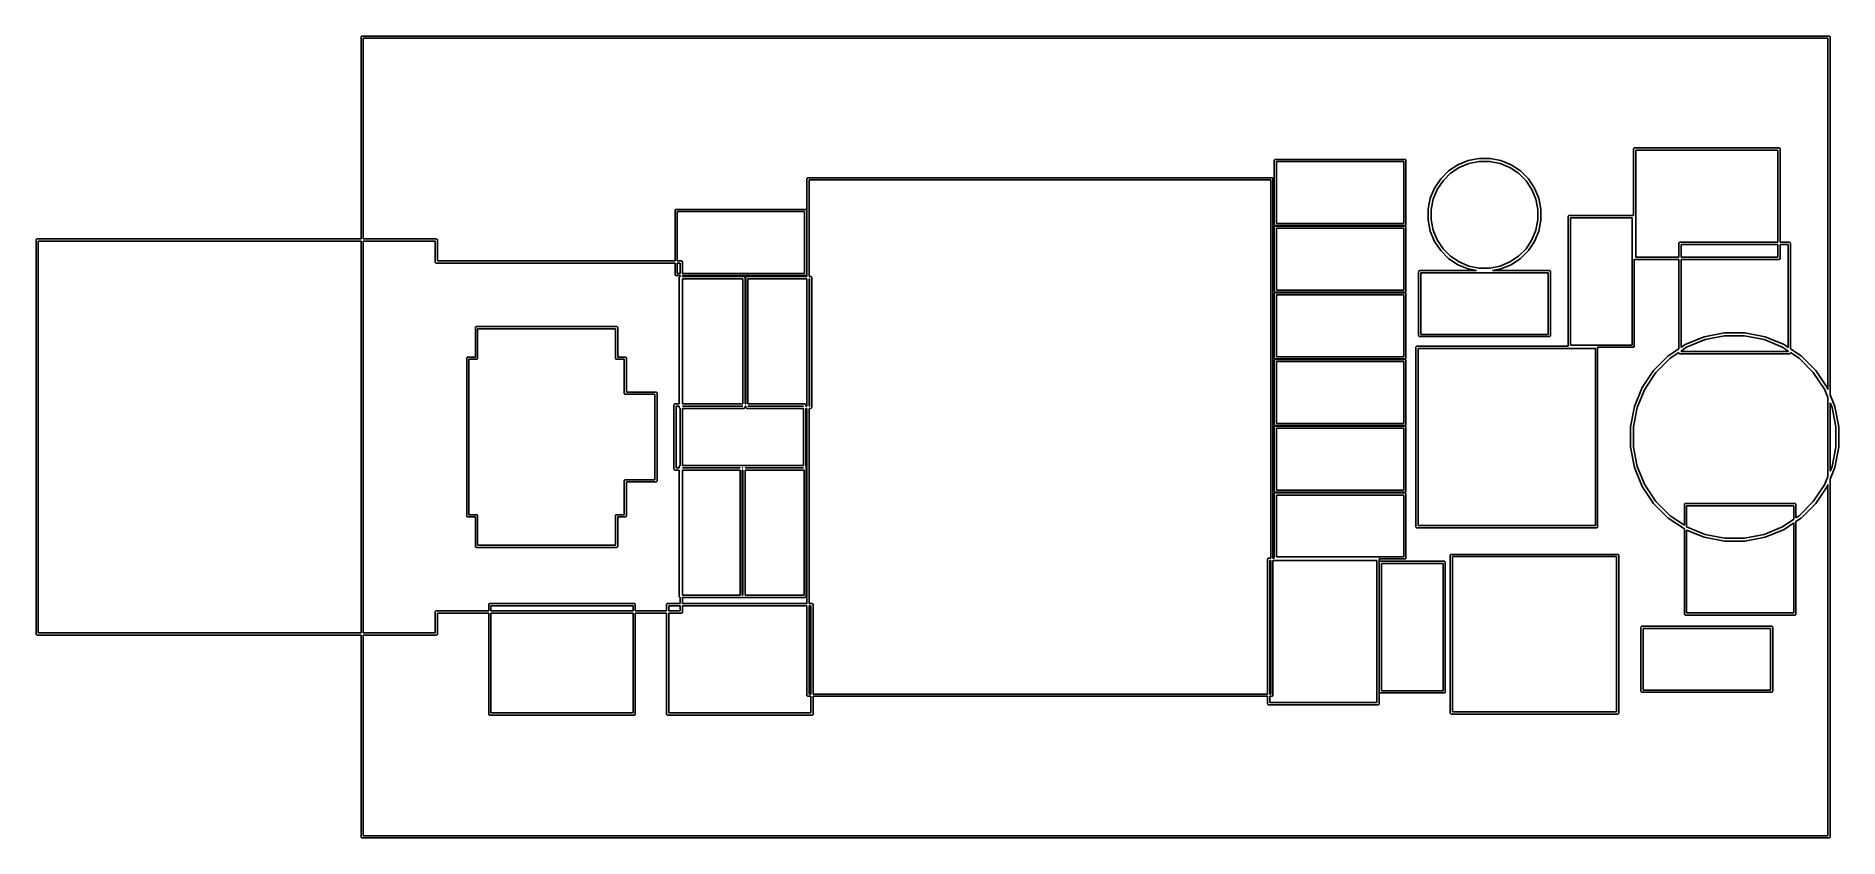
# Model space of a CAD drawing. Extents: x -0.45 to 1.17, y -0.06 to 0.66.
import ezdxf

# ---------------------------------------------------------------- set-up
doc = ezdxf.new("R2010")
doc.units = 0
doc.header["$MEASUREMENT"] = 0
doc.layers.add('BLACK', color=7, linetype='CONTINUOUS')

msp = doc.modelspace()

# ---------------------------------------------------------------- linework, layer by layer
at = {"layer": 'BLACK', "linetype": 'CONTINUOUS'}
for p, q in [((-0.1608, 0.6602), (-0.1607, 0.6604)), ((-0.1608, 0.66), (-0.1608, 0.6602)), ((-0.1608, 0.6598), (-0.1608, 0.66)), ((-0.1608, 0.4782), (-0.1608, 0.6598)), ((-0.1608, 0.6598), (-0.1608, 0.6598)), ((-0.1607, 0.6604), (-0.1605, 0.6605)), ((-0.1605, 0.6605), (-0.1604, 0.6607)), ((-0.1604, 0.6607), (-0.1602, 0.6608)), ((-0.1602, 0.6608), (-0.16, 0.6608)), ((-0.16, 0.6608), (-0.1599, 0.6608)), ((-0.1599, 0.6608), (-0.1599, 0.6608)), ((-0.1599, 0.6608), (-0.1598, 0.6608)), ((-0.1598, 0.6608), (-0.1598, 0.6608)), ((-0.1598, 0.6608), (1.1598, 0.6608)), ((1.1589, 0.6589), (-0.1589, 0.6589)), ((-0.1589, 0.6589), (-0.1589, 0.4782)), ((1.1589, 0.3428), (1.1589, 0.6589)), ((1.1598, 0.6608), (1.1598, 0.6608)), ((1.1598, 0.6608), (1.1599, 0.6608)), ((1.1599, 0.6608), (1.1599, 0.6608)), ((1.1599, 0.6608), (1.16, 0.6608)), ((1.16, 0.6608), (1.1602, 0.6608)), ((1.1602, 0.6608), (1.1604, 0.6607)), ((1.1604, 0.6607), (1.1605, 0.6605)), ((1.1605, 0.6605), (1.1607, 0.6604)), ((1.1607, 0.6604), (1.1608, 0.6602)), ((1.1608, 0.6602), (1.1608, 0.66)), ((1.1608, 0.66), (1.1608, 0.6598)), ((1.1608, 0.6598), (1.1608, 0.6598)), ((1.1608, 0.6598), (1.1608, 0.338)), ((0.984, 0.5592), (0.9841, 0.5594)), ((0.9841, 0.5592), (0.984, 0.5592)), ((0.9841, 0.5596), (0.9842, 0.5598)), ((0.9841, 0.5594), (0.9841, 0.5596)), ((0.9841, 0.4992), (0.9841, 0.5592)), ((0.9842, 0.5598), (0.9843, 0.5599)), ((0.9843, 0.5599), (0.9845, 0.56)), ((0.9845, 0.56), (0.9847, 0.5601)), ((0.9847, 0.5601), (0.9848, 0.5602)), ((0.9848, 0.5602), (0.985, 0.5602)), ((0.985, 0.5602), (0.985, 0.5602)), ((0.985, 0.5602), (0.9851, 0.5602)), ((0.9851, 0.5602), (1.1149, 0.5602)), ((0.986, 0.5582), (0.986, 0.4618)), ((1.114, 0.5582), (0.986, 0.5582)), ((1.114, 0.4752), (1.114, 0.5582)), ((1.1149, 0.5602), (1.115, 0.5602)), ((1.115, 0.5602), (1.115, 0.5602)), ((1.115, 0.5602), (1.1152, 0.5602)), ((1.1152, 0.5602), (1.1153, 0.5601)), ((1.1153, 0.5601), (1.1155, 0.56)), ((1.1155, 0.56), (1.1157, 0.5599)), ((1.1157, 0.5599), (1.1158, 0.5598)), ((1.1158, 0.5598), (1.1159, 0.5596)), ((1.1159, 0.5596), (1.1159, 0.5594)), ((1.1159, 0.5594), (1.1159, 0.5592)), ((1.1159, 0.5592), (1.1159, 0.5592)), ((1.1159, 0.5592), (1.1159, 0.4752)), ((0.6607, 0.5487), (0.6608, 0.5489)), ((0.6607, 0.4913), (0.6607, 0.5487)), ((0.6607, 0.5487), (0.6607, 0.5487)), ((0.6608, 0.5491), (0.6609, 0.5493)), ((0.6608, 0.5489), (0.6608, 0.5491)), ((0.6609, 0.5493), (0.661, 0.5494)), ((0.661, 0.5494), (0.6612, 0.5496)), ((0.6612, 0.5496), (0.6614, 0.5497)), ((0.6614, 0.5497), (0.6615, 0.5497)), ((0.6615, 0.5497), (0.6617, 0.5497)), ((0.6617, 0.5497), (0.6617, 0.5497)), ((0.6617, 0.5497), (0.6617, 0.5497)), ((0.6617, 0.5497), (0.6618, 0.5497)), ((0.6618, 0.5497), (0.7782, 0.5497)), ((0.6627, 0.5478), (0.6627, 0.4922)), ((0.7773, 0.5478), (0.6627, 0.5478)), ((0.7773, 0.4922), (0.7773, 0.5478)), ((0.7782, 0.5497), (0.7783, 0.5497)), ((0.7783, 0.5497), (0.7783, 0.5497)), ((0.7783, 0.5497), (0.7785, 0.5497)), ((0.7783, 0.5497), (0.7783, 0.5497)), ((0.7785, 0.5497), (0.7786, 0.5497)), ((0.7786, 0.5497), (0.7788, 0.5496)), ((0.7788, 0.5496), (0.779, 0.5494)), ((0.779, 0.5494), (0.7791, 0.5493)), ((0.7791, 0.5493), (0.7792, 0.5491)), ((0.7792, 0.5491), (0.7792, 0.5489)), ((0.7792, 0.5489), (0.7793, 0.5487)), ((0.7793, 0.5487), (0.7793, 0.5487)), ((0.7793, 0.5487), (0.7793, 0.4913)), ((0.8106, 0.5323), (0.8177, 0.5394)), ((0.8194, 0.5373), (0.8127, 0.5306)), ((0.8177, 0.5394), (0.826, 0.545)), ((0.8273, 0.5425), (0.8194, 0.5373)), ((0.826, 0.545), (0.8352, 0.5488)), ((0.836, 0.5462), (0.8273, 0.5425)), ((0.8352, 0.5488), (0.845, 0.5507)), ((0.8453, 0.548), (0.836, 0.5462)), ((0.845, 0.5507), (0.855, 0.5507)), ((0.8547, 0.548), (0.8453, 0.548)), ((0.864, 0.5462), (0.8547, 0.548)), ((0.855, 0.5507), (0.8648, 0.5488)), ((0.8727, 0.5425), (0.864, 0.5462)), ((0.8648, 0.5488), (0.874, 0.545)), ((0.8806, 0.5373), (0.8727, 0.5425)), ((0.874, 0.545), (0.8823, 0.5394)), ((0.8873, 0.5306), (0.8806, 0.5373)), ((0.8823, 0.5394), (0.8894, 0.5323)), ((0.2404, 0.5327), (0.2405, 0.5328)), ((0.2404, 0.5325), (0.2404, 0.5327)), ((0.2404, 0.5323), (0.2404, 0.5325)), ((0.2404, 0.5322), (0.2404, 0.5323)), ((0.2404, 0.4443), (0.2404, 0.5322)), ((0.2405, 0.5328), (0.2406, 0.533)), ((0.2406, 0.533), (0.2408, 0.5331)), ((0.2408, 0.5331), (0.241, 0.5332)), ((0.241, 0.5332), (0.2411, 0.5333)), ((0.2411, 0.5333), (0.2413, 0.5333)), ((0.2413, 0.5333), (0.2413, 0.5333)), ((0.2413, 0.5333), (0.2414, 0.5333)), ((0.2414, 0.5333), (0.6586, 0.5333)), ((0.2423, 0.5313), (0.2423, 0.4443)), ((0.6577, 0.5313), (0.2423, 0.5313)), ((0.6577, 0.1909), (0.6577, 0.5313)), ((0.6586, 0.5333), (0.6587, 0.5333)), ((0.6587, 0.5333), (0.6587, 0.5333)), ((0.6587, 0.5333), (0.6587, 0.5333)), ((0.6587, 0.5333), (0.6589, 0.5333)), ((0.6589, 0.5333), (0.659, 0.5332)), ((0.659, 0.5332), (0.6592, 0.5331)), ((0.6592, 0.5331), (0.6594, 0.533)), ((0.6594, 0.533), (0.6595, 0.5328)), ((0.6595, 0.5328), (0.6596, 0.5327)), ((0.6596, 0.5327), (0.6596, 0.5325)), ((0.6596, 0.5325), (0.6596, 0.5323)), ((0.6596, 0.5323), (0.6596, 0.5322)), ((0.6596, 0.5322), (0.6596, 0.1909)), ((0.8012, 0.5148), (0.805, 0.524)), ((0.8075, 0.5227), (0.8038, 0.514)), ((0.805, 0.524), (0.8106, 0.5323)), ((0.8127, 0.5306), (0.8075, 0.5227)), ((0.8925, 0.5227), (0.8873, 0.5306)), ((0.8894, 0.5323), (0.895, 0.524)), ((0.8962, 0.514), (0.8925, 0.5227)), ((0.895, 0.524), (0.8988, 0.5148)), ((0.1216, 0.5037), (0.1217, 0.5039)), ((0.1217, 0.5037), (0.1216, 0.5037)), ((0.1217, 0.5041), (0.1218, 0.5043)), ((0.1217, 0.5039), (0.1217, 0.5041)), ((0.1217, 0.4585), (0.1217, 0.5037)), ((0.1218, 0.5043), (0.1219, 0.5044)), ((0.1219, 0.5044), (0.1221, 0.5046)), ((0.1221, 0.5046), (0.1223, 0.5047)), ((0.1223, 0.5047), (0.1224, 0.5047)), ((0.1224, 0.5047), (0.1226, 0.5047)), ((0.1226, 0.5047), (0.1226, 0.5047)), ((0.1226, 0.5047), (0.1226, 0.5047)), ((0.1226, 0.5047), (0.1227, 0.5047)), ((0.1227, 0.5047), (0.2391, 0.5047)), ((0.2391, 0.5047), (0.2392, 0.5047)), ((0.2392, 0.5047), (0.2392, 0.5047)), ((0.2392, 0.5047), (0.2392, 0.5047)), ((0.2392, 0.5047), (0.2394, 0.5047)), ((0.2394, 0.5047), (0.2396, 0.5047)), ((0.2396, 0.5047), (0.2397, 0.5046)), ((0.2397, 0.5046), (0.2399, 0.5044)), ((0.2399, 0.5044), (0.24, 0.5043)), ((0.24, 0.5043), (0.2401, 0.5041)), ((0.2401, 0.5041), (0.2401, 0.5039)), ((0.2401, 0.5039), (0.2402, 0.5037)), ((0.2402, 0.5037), (0.2402, 0.5037)), ((0.2402, 0.5037), (0.2402, 0.4463)), ((0.7993, 0.505), (0.8012, 0.5148)), ((0.7993, 0.495), (0.7993, 0.505)), ((0.8038, 0.514), (0.802, 0.5047)), ((0.802, 0.5047), (0.802, 0.4953)), ((0.898, 0.5047), (0.8962, 0.514)), ((0.898, 0.4953), (0.898, 0.5047)), ((0.8988, 0.5148), (0.9007, 0.505)), ((0.9007, 0.505), (0.9007, 0.495)), ((0.1236, 0.5028), (0.1236, 0.4585)), ((0.2382, 0.5028), (0.1236, 0.5028)), ((0.2382, 0.4472), (0.2382, 0.5028)), ((0.6608, 0.4911), (0.6607, 0.4913)), ((0.6607, 0.4913), (0.6607, 0.4913)), ((0.6607, 0.4887), (0.6608, 0.4889)), ((0.6607, 0.4313), (0.6607, 0.4887)), ((0.6607, 0.4887), (0.6607, 0.4887)), ((0.6608, 0.4909), (0.6608, 0.4911)), ((0.6609, 0.4907), (0.6608, 0.4909)), ((0.6608, 0.4891), (0.6609, 0.4893)), ((0.6608, 0.4889), (0.6608, 0.4891)), ((0.661, 0.4906), (0.6609, 0.4907)), ((0.6609, 0.4893), (0.661, 0.4894)), ((0.6612, 0.4904), (0.661, 0.4906)), ((0.661, 0.4894), (0.6612, 0.4896)), ((0.6614, 0.4903), (0.6612, 0.4904)), ((0.6612, 0.4896), (0.6614, 0.4897)), ((0.6615, 0.4903), (0.6614, 0.4903)), ((0.6614, 0.4897), (0.6615, 0.4897)), ((0.6617, 0.4903), (0.6615, 0.4903)), ((0.6615, 0.4897), (0.6617, 0.4897)), ((0.6618, 0.4903), (0.6617, 0.4903)), ((0.6617, 0.4897), (0.6617, 0.4897)), ((0.6617, 0.4897), (0.6617, 0.4897)), ((0.6617, 0.4897), (0.6618, 0.4897)), ((0.7782, 0.4903), (0.6618, 0.4903)), ((0.6618, 0.4897), (0.7782, 0.4897)), ((0.6627, 0.4922), (0.7773, 0.4922)), ((0.6627, 0.4878), (0.6627, 0.4322)), ((0.7773, 0.4878), (0.6627, 0.4878)), ((0.7773, 0.4322), (0.7773, 0.4878)), ((0.7783, 0.4903), (0.7782, 0.4903)), ((0.7782, 0.4897), (0.7783, 0.4897)), ((0.7785, 0.4903), (0.7783, 0.4903)), ((0.7783, 0.4897), (0.7783, 0.4897)), ((0.7783, 0.4897), (0.7785, 0.4897)), ((0.7783, 0.4897), (0.7783, 0.4897)), ((0.7786, 0.4903), (0.7785, 0.4903)), ((0.7785, 0.4897), (0.7786, 0.4897)), ((0.7788, 0.4904), (0.7786, 0.4903)), ((0.7786, 0.4897), (0.7788, 0.4896)), ((0.779, 0.4906), (0.7788, 0.4904)), ((0.7788, 0.4896), (0.779, 0.4894)), ((0.7791, 0.4907), (0.779, 0.4906)), ((0.779, 0.4894), (0.7791, 0.4893)), ((0.7792, 0.4909), (0.7791, 0.4907)), ((0.7791, 0.4893), (0.7792, 0.4891)), ((0.7793, 0.4912), (0.7792, 0.4911)), ((0.7792, 0.4911), (0.7792, 0.4909)), ((0.7792, 0.4891), (0.7792, 0.4889)), ((0.7792, 0.4889), (0.7793, 0.4887)), ((0.7793, 0.4913), (0.7793, 0.4913)), ((0.7793, 0.4913), (0.7793, 0.4912)), ((0.7793, 0.4912), (0.7793, 0.4912)), ((0.7793, 0.4887), (0.7793, 0.4887)), ((0.7793, 0.4887), (0.7793, 0.4313)), ((0.8012, 0.4852), (0.7993, 0.495)), ((0.802, 0.4953), (0.8038, 0.486)), ((0.8962, 0.486), (0.898, 0.4953)), ((0.9007, 0.495), (0.8988, 0.4852)), ((0.9253, 0.4986), (0.9254, 0.4988)), ((0.9253, 0.4985), (0.9253, 0.4986)), ((0.9253, 0.4983), (0.9253, 0.4985)), ((0.9253, 0.4982), (0.9253, 0.4983)), ((0.9253, 0.3818), (0.9253, 0.4982)), ((0.9254, 0.4988), (0.9256, 0.499)), ((0.9256, 0.499), (0.9257, 0.4991)), ((0.9257, 0.4991), (0.9259, 0.4992)), ((0.9259, 0.4992), (0.9261, 0.4992)), ((0.9261, 0.4992), (0.9262, 0.4993)), ((0.9262, 0.4993), (0.9262, 0.4993)), ((0.9262, 0.4993), (0.9263, 0.4993)), ((0.9263, 0.4993), (0.9263, 0.4993)), ((0.9263, 0.4993), (0.9837, 0.4993)), ((0.9272, 0.4973), (0.9272, 0.3827)), ((0.9828, 0.4973), (0.9272, 0.4973)), ((0.9828, 0.3827), (0.9828, 0.4973)), ((0.9837, 0.4993), (0.9837, 0.4993)), ((0.9837, 0.4993), (0.9838, 0.4993)), ((0.9838, 0.4993), (0.9838, 0.4993)), ((0.9838, 0.4993), (0.9839, 0.4992)), ((0.9839, 0.4992), (0.9841, 0.4992)), ((-0.4532, 0.4772), (-0.4531, 0.4774)), ((-0.4531, 0.4771), (-0.4532, 0.4772)), ((-0.4531, 0.4775), (-0.453, 0.4777)), ((-0.4531, 0.4774), (-0.4531, 0.4775)), ((-0.4531, 0.1229), (-0.4531, 0.4771)), ((-0.453, 0.4777), (-0.4529, 0.4779)), ((-0.4529, 0.4779), (-0.4527, 0.478)), ((-0.4527, 0.478), (-0.4525, 0.4781)), ((-0.4525, 0.4781), (-0.4524, 0.4781)), ((-0.4524, 0.4781), (-0.4522, 0.4782)), ((-0.4522, 0.4782), (-0.4522, 0.4782)), ((-0.4522, 0.4782), (-0.4522, 0.4782)), ((-0.4522, 0.4782), (-0.4521, 0.4782)), ((-0.4521, 0.4782), (-0.1608, 0.4782)), ((-0.4512, 0.4762), (-0.4512, 0.1238)), ((-0.1608, 0.4762), (-0.4512, 0.4762)), ((-0.1608, 0.1238), (-0.1608, 0.4762)), ((-0.1589, 0.4782), (-0.0932, 0.4782)), ((-0.1589, 0.4762), (-0.1589, 0.1238)), ((-0.0941, 0.4762), (-0.1589, 0.4762)), ((-0.0941, 0.4575), (-0.0941, 0.4762)), ((-0.0932, 0.4782), (-0.0931, 0.4782)), ((-0.0931, 0.4782), (-0.0931, 0.4782)), ((-0.0931, 0.4782), (-0.0931, 0.4782)), ((-0.0931, 0.4782), (-0.0929, 0.4781)), ((-0.0929, 0.4781), (-0.0927, 0.4781)), ((-0.0927, 0.4781), (-0.0926, 0.478)), ((-0.0926, 0.478), (-0.0924, 0.4779)), ((-0.0924, 0.4779), (-0.0923, 0.4777)), ((-0.0923, 0.4777), (-0.0922, 0.4775)), ((-0.0922, 0.4775), (-0.0921, 0.4774)), ((-0.0921, 0.4774), (-0.0921, 0.4772)), ((-0.0921, 0.4772), (-0.0921, 0.4771)), ((-0.0921, 0.4771), (-0.0921, 0.4585)), ((0.805, 0.476), (0.8012, 0.4852)), ((0.8038, 0.486), (0.8075, 0.4773)), ((0.8106, 0.4677), (0.805, 0.476)), ((0.8075, 0.4773), (0.8127, 0.4694)), ((0.8873, 0.4694), (0.8925, 0.4773)), ((0.895, 0.476), (0.8894, 0.4677)), ((0.8925, 0.4773), (0.8962, 0.486)), ((0.8988, 0.4852), (0.895, 0.476)), ((1.0248, 0.4744), (1.0249, 0.4746)), ((1.0248, 0.4742), (1.0248, 0.4744)), ((1.0248, 0.4618), (1.0248, 0.4742)), ((1.0248, 0.4742), (1.0248, 0.4742)), ((1.0249, 0.4746), (1.025, 0.4748)), ((1.025, 0.4748), (1.0251, 0.4749)), ((1.0251, 0.4749), (1.0252, 0.475)), ((1.0252, 0.475), (1.0254, 0.4751)), ((1.0254, 0.4751), (1.0256, 0.4752)), ((1.0256, 0.4752), (1.0257, 0.4752)), ((1.0257, 0.4752), (1.0257, 0.4752)), ((1.0257, 0.4752), (1.0258, 0.4752)), ((1.0258, 0.4752), (1.0258, 0.4752)), ((1.0258, 0.4752), (1.114, 0.4752)), ((1.0268, 0.4732), (1.0268, 0.4618)), ((1.114, 0.4732), (1.0268, 0.4732)), ((1.114, 0.4618), (1.114, 0.4732)), ((1.1159, 0.4752), (1.1242, 0.4752)), ((1.1159, 0.4732), (1.1159, 0.4608)), ((1.1232, 0.4732), (1.1159, 0.4732)), ((1.1232, 0.3806), (1.1232, 0.4732)), ((1.1242, 0.4752), (1.1242, 0.4752)), ((1.1242, 0.4752), (1.1243, 0.4752)), ((1.1243, 0.4752), (1.1243, 0.4752)), ((1.1243, 0.4752), (1.1244, 0.4752)), ((1.1244, 0.4752), (1.1246, 0.4751)), ((1.1246, 0.4751), (1.1248, 0.475)), ((1.1248, 0.475), (1.1249, 0.4749)), ((1.1249, 0.4749), (1.125, 0.4748)), ((1.125, 0.4748), (1.1251, 0.4746)), ((1.1251, 0.4746), (1.1252, 0.4744)), ((1.1252, 0.4744), (1.1252, 0.4742)), ((1.1252, 0.4742), (1.1252, 0.4742)), ((1.1252, 0.4742), (1.1252, 0.3793)), ((-0.0941, 0.4573), (-0.0941, 0.4575)), ((-0.0941, 0.4575), (-0.0941, 0.4575)), ((-0.094, 0.4571), (-0.0941, 0.4573)), ((-0.0939, 0.4569), (-0.094, 0.4571)), ((-0.0938, 0.4568), (-0.0939, 0.4569)), ((-0.0937, 0.4567), (-0.0938, 0.4568)), ((-0.0935, 0.4566), (-0.0937, 0.4567)), ((-0.0933, 0.4565), (-0.0935, 0.4566)), ((-0.0932, 0.4565), (-0.0933, 0.4565)), ((-0.0931, 0.4565), (-0.0932, 0.4565)), ((-0.0932, 0.4565), (-0.0932, 0.4565)), ((0.1217, 0.4565), (-0.0931, 0.4565)), ((-0.0931, 0.4565), (-0.0931, 0.4565)), ((-0.0921, 0.4585), (0.1217, 0.4585)), ((0.1217, 0.4463), (0.1217, 0.4565)), ((0.1236, 0.4585), (0.1273, 0.4585)), ((0.1236, 0.4565), (0.1236, 0.4472)), ((0.1264, 0.4565), (0.1236, 0.4565)), ((0.1264, 0.4472), (0.1264, 0.4565)), ((0.1273, 0.4585), (0.1274, 0.4585)), ((0.1274, 0.4585), (0.1274, 0.4585)), ((0.1274, 0.4585), (0.1274, 0.4585)), ((0.1274, 0.4585), (0.1276, 0.4585)), ((0.1276, 0.4585), (0.1277, 0.4584)), ((0.1277, 0.4584), (0.1279, 0.4583)), ((0.1279, 0.4583), (0.1281, 0.4582)), ((0.1281, 0.4582), (0.1282, 0.458)), ((0.1282, 0.458), (0.1283, 0.4579)), ((0.1283, 0.4579), (0.1283, 0.4577)), ((0.1283, 0.4577), (0.1284, 0.4575)), ((0.1284, 0.4575), (0.1283, 0.4574)), ((0.1283, 0.4574), (0.1283, 0.4472)), ((0.8177, 0.4606), (0.8106, 0.4677)), ((0.8127, 0.4694), (0.8194, 0.4627)), ((0.826, 0.455), (0.8177, 0.4606)), ((0.8194, 0.4627), (0.8273, 0.4575)), ((0.8352, 0.4512), (0.826, 0.455)), ((0.8273, 0.4575), (0.836, 0.4538)), ((0.864, 0.4538), (0.8727, 0.4575)), ((0.874, 0.455), (0.8648, 0.4512)), ((0.8727, 0.4575), (0.8806, 0.4627)), ((0.8823, 0.4606), (0.874, 0.455)), ((0.8806, 0.4627), (0.8873, 0.4694)), ((0.8894, 0.4677), (0.8823, 0.4606)), ((0.9848, 0.4598), (0.9847, 0.4599)), ((0.9847, 0.4599), (0.9847, 0.3818)), ((0.985, 0.4598), (0.9848, 0.4598)), ((0.9851, 0.4598), (0.985, 0.4598)), ((0.985, 0.4598), (0.985, 0.4598)), ((0.985, 0.4598), (0.985, 0.4598)), ((1.0248, 0.4598), (0.9851, 0.4598)), ((0.986, 0.4618), (1.0248, 0.4618)), ((1.0248, 0.3793), (1.0248, 0.4598)), ((1.0268, 0.4618), (1.114, 0.4618)), ((1.1149, 0.4598), (1.0268, 0.4598)), ((1.0268, 0.4598), (1.0268, 0.3806)), ((1.115, 0.4598), (1.1149, 0.4598)), ((1.1152, 0.4598), (1.115, 0.4598)), ((1.115, 0.4598), (1.115, 0.4598)), ((1.115, 0.4598), (1.115, 0.4598)), ((1.1153, 0.4599), (1.1152, 0.4598)), ((1.1155, 0.46), (1.1153, 0.4599)), ((1.1157, 0.4601), (1.1155, 0.46)), ((1.1158, 0.4602), (1.1157, 0.4601)), ((1.1159, 0.4604), (1.1158, 0.4602)), ((1.1159, 0.4608), (1.1159, 0.4608)), ((1.1159, 0.4608), (1.1159, 0.4606)), ((1.1159, 0.4606), (1.1159, 0.4604)), ((0.1217, 0.4461), (0.1216, 0.4463)), ((0.1216, 0.4463), (0.1217, 0.4463)), ((0.1217, 0.4459), (0.1217, 0.4461)), ((0.1218, 0.4457), (0.1217, 0.4459)), ((0.1219, 0.4456), (0.1218, 0.4457)), ((0.1221, 0.4454), (0.1219, 0.4456)), ((0.1223, 0.4453), (0.1221, 0.4454)), ((0.1224, 0.4453), (0.1223, 0.4453)), ((0.1226, 0.4453), (0.1224, 0.4453)), ((0.1227, 0.4453), (0.1226, 0.4453)), ((0.1264, 0.4453), (0.1227, 0.4453)), ((0.1236, 0.4472), (0.1264, 0.4472)), ((0.1253, 0.4436), (0.1254, 0.4438)), ((0.1253, 0.4435), (0.1253, 0.4436)), ((0.1253, 0.4433), (0.1253, 0.4435)), ((0.1253, 0.4432), (0.1253, 0.4433)), ((0.1253, 0.3297), (0.1253, 0.4432)), ((0.1254, 0.4438), (0.1256, 0.444)), ((0.1256, 0.444), (0.1257, 0.4441)), ((0.1257, 0.4441), (0.1259, 0.4442)), ((0.1259, 0.4442), (0.1261, 0.4442)), ((0.1261, 0.4442), (0.1262, 0.4443)), ((0.1262, 0.4443), (0.1262, 0.4443)), ((0.1262, 0.4443), (0.1263, 0.4443)), ((0.1263, 0.4443), (0.1263, 0.4443)), ((0.1263, 0.4443), (0.1264, 0.4443)), ((0.1264, 0.4443), (0.1264, 0.4453)), ((0.1283, 0.4472), (0.2382, 0.4472)), ((0.2391, 0.4453), (0.1283, 0.4453)), ((0.1283, 0.4453), (0.1283, 0.4443)), ((0.1283, 0.4443), (0.1837, 0.4443)), ((0.1283, 0.4423), (0.1283, 0.3297)), ((0.1828, 0.4423), (0.1283, 0.4423)), ((0.1828, 0.3297), (0.1828, 0.4423)), ((0.1837, 0.4443), (0.1837, 0.4443)), ((0.1837, 0.4443), (0.1838, 0.4443)), ((0.1838, 0.4443), (0.1838, 0.4443)), ((0.1838, 0.4443), (0.1839, 0.4442)), ((0.1839, 0.4442), (0.1841, 0.4442)), ((0.1841, 0.4442), (0.1843, 0.4441)), ((0.1843, 0.4441), (0.1844, 0.444)), ((0.1844, 0.444), (0.1846, 0.4438)), ((0.1846, 0.4438), (0.1847, 0.4436)), ((0.1847, 0.4436), (0.1847, 0.4435)), ((0.1847, 0.4435), (0.1847, 0.4433)), ((0.1847, 0.4433), (0.1847, 0.4432)), ((0.1847, 0.4432), (0.1847, 0.3297)), ((0.1853, 0.4436), (0.1854, 0.4438)), ((0.1853, 0.4435), (0.1853, 0.4436)), ((0.1853, 0.4433), (0.1853, 0.4435)), ((0.1853, 0.4432), (0.1853, 0.4433)), ((0.1853, 0.3297), (0.1853, 0.4432)), ((0.1854, 0.4438), (0.1856, 0.444)), ((0.1856, 0.444), (0.1857, 0.4441)), ((0.1857, 0.4441), (0.1859, 0.4442)), ((0.1859, 0.4442), (0.1861, 0.4442)), ((0.1861, 0.4442), (0.1862, 0.4443)), ((0.1862, 0.4443), (0.1862, 0.4443)), ((0.1862, 0.4443), (0.1863, 0.4443)), ((0.1863, 0.4443), (0.1863, 0.4443)), ((0.1863, 0.4443), (0.2404, 0.4443)), ((0.1872, 0.4423), (0.1872, 0.3297)), ((0.2404, 0.4423), (0.1872, 0.4423)), ((0.2392, 0.4453), (0.2391, 0.4453)), ((0.2394, 0.4453), (0.2392, 0.4453)), ((0.2396, 0.4453), (0.2394, 0.4453)), ((0.2397, 0.4454), (0.2396, 0.4453)), ((0.2399, 0.4456), (0.2397, 0.4454)), ((0.24, 0.4457), (0.2399, 0.4456)), ((0.2401, 0.4459), (0.24, 0.4457)), ((0.2402, 0.4462), (0.2401, 0.4461)), ((0.2401, 0.4461), (0.2401, 0.4459)), ((0.2402, 0.4463), (0.2402, 0.4463)), ((0.2402, 0.4463), (0.2402, 0.4462)), ((0.2402, 0.4462), (0.2402, 0.4462)), ((0.2404, 0.3277), (0.2404, 0.4423)), ((0.2423, 0.4443), (0.2437, 0.4443)), ((0.2423, 0.4423), (0.2423, 0.3277)), ((0.2428, 0.4423), (0.2423, 0.4423)), ((0.2428, 0.3277), (0.2428, 0.4423)), ((0.2437, 0.4443), (0.2437, 0.4443)), ((0.2437, 0.4443), (0.2438, 0.4443)), ((0.2438, 0.4443), (0.2438, 0.4443)), ((0.2438, 0.4443), (0.2439, 0.4442)), ((0.2439, 0.4442), (0.2441, 0.4442)), ((0.2441, 0.4442), (0.2443, 0.4441)), ((0.2443, 0.4441), (0.2444, 0.444)), ((0.2444, 0.444), (0.2446, 0.4438)), ((0.2446, 0.4438), (0.2447, 0.4436)), ((0.2447, 0.4436), (0.2447, 0.4435)), ((0.2447, 0.4435), (0.2447, 0.4433)), ((0.2447, 0.4433), (0.2447, 0.4432)), ((0.2447, 0.4432), (0.2447, 0.3268)), ((0.7907, 0.4487), (0.7908, 0.4489)), ((0.7907, 0.3913), (0.7907, 0.4487)), ((0.7907, 0.4487), (0.7907, 0.4487)), ((0.7908, 0.4491), (0.7909, 0.4493)), ((0.7908, 0.4489), (0.7908, 0.4491)), ((0.7909, 0.4493), (0.791, 0.4494)), ((0.791, 0.4494), (0.7912, 0.4496)), ((0.7912, 0.4496), (0.7914, 0.4497)), ((0.7914, 0.4497), (0.7915, 0.4497)), ((0.7915, 0.4497), (0.7917, 0.4497)), ((0.7917, 0.4497), (0.7917, 0.4497)), ((0.7917, 0.4497), (0.7917, 0.4497)), ((0.7917, 0.4497), (0.7918, 0.4497)), ((0.7918, 0.4497), (0.8427, 0.4497)), ((0.7927, 0.4478), (0.7927, 0.3922)), ((0.9073, 0.4478), (0.7927, 0.4478)), ((0.8427, 0.4497), (0.8352, 0.4512)), ((0.836, 0.4538), (0.8453, 0.452)), ((0.8453, 0.452), (0.8547, 0.452)), ((0.8547, 0.452), (0.864, 0.4538)), ((0.8648, 0.4512), (0.8573, 0.4497)), ((0.8573, 0.4497), (0.9082, 0.4497)), ((0.9073, 0.3922), (0.9073, 0.4478)), ((0.9082, 0.4497), (0.9083, 0.4497)), ((0.9083, 0.4497), (0.9083, 0.4497)), ((0.9083, 0.4497), (0.9083, 0.4497)), ((0.9083, 0.4497), (0.9085, 0.4497)), ((0.9085, 0.4497), (0.9086, 0.4497)), ((0.9086, 0.4497), (0.9088, 0.4496)), ((0.9088, 0.4496), (0.909, 0.4494)), ((0.909, 0.4494), (0.9091, 0.4493)), ((0.9091, 0.4493), (0.9092, 0.4491)), ((0.9092, 0.4491), (0.9092, 0.4489)), ((0.9092, 0.4489), (0.9093, 0.4487)), ((0.9093, 0.4487), (0.9093, 0.4487)), ((0.9093, 0.4487), (0.9093, 0.3913)), ((0.6608, 0.4311), (0.6607, 0.4313)), ((0.6607, 0.4313), (0.6607, 0.4313)), ((0.6607, 0.4287), (0.6608, 0.4289)), ((0.6607, 0.3713), (0.6607, 0.4287)), ((0.6607, 0.4287), (0.6607, 0.4287)), ((0.6608, 0.4309), (0.6608, 0.4311)), ((0.6609, 0.4307), (0.6608, 0.4309)), ((0.6608, 0.4291), (0.6609, 0.4293)), ((0.6608, 0.4289), (0.6608, 0.4291)), ((0.661, 0.4306), (0.6609, 0.4307)), ((0.6609, 0.4293), (0.661, 0.4294)), ((0.6612, 0.4304), (0.661, 0.4306)), ((0.661, 0.4294), (0.6612, 0.4296)), ((0.6614, 0.4303), (0.6612, 0.4304)), ((0.6612, 0.4296), (0.6614, 0.4297)), ((0.6615, 0.4303), (0.6614, 0.4303)), ((0.6614, 0.4297), (0.6615, 0.4297)), ((0.6617, 0.4303), (0.6615, 0.4303)), ((0.6615, 0.4297), (0.6617, 0.4297)), ((0.6618, 0.4303), (0.6617, 0.4303)), ((0.6617, 0.4297), (0.6617, 0.4297)), ((0.6617, 0.4297), (0.6617, 0.4297)), ((0.6617, 0.4297), (0.6618, 0.4297)), ((0.7782, 0.4303), (0.6618, 0.4303)), ((0.6618, 0.4297), (0.7782, 0.4297)), ((0.6627, 0.4322), (0.7773, 0.4322)), ((0.6627, 0.4278), (0.6627, 0.3722)), ((0.7773, 0.4278), (0.6627, 0.4278)), ((0.7773, 0.3722), (0.7773, 0.4278)), ((0.7783, 0.4303), (0.7782, 0.4303)), ((0.7782, 0.4297), (0.7783, 0.4297)), ((0.7785, 0.4303), (0.7783, 0.4303)), ((0.7783, 0.4297), (0.7783, 0.4297)), ((0.7783, 0.4297), (0.7785, 0.4297)), ((0.7783, 0.4297), (0.7783, 0.4297)), ((0.7786, 0.4303), (0.7785, 0.4303)), ((0.7785, 0.4297), (0.7786, 0.4297)), ((0.7788, 0.4304), (0.7786, 0.4303)), ((0.7786, 0.4297), (0.7788, 0.4296)), ((0.779, 0.4306), (0.7788, 0.4304)), ((0.7788, 0.4296), (0.779, 0.4294)), ((0.7791, 0.4307), (0.779, 0.4306)), ((0.779, 0.4294), (0.7791, 0.4293)), ((0.7792, 0.4309), (0.7791, 0.4307)), ((0.7791, 0.4293), (0.7792, 0.4291)), ((0.7793, 0.4312), (0.7792, 0.4311)), ((0.7792, 0.4311), (0.7792, 0.4309)), ((0.7792, 0.4291), (0.7792, 0.4289)), ((0.7792, 0.4289), (0.7793, 0.4287)), ((0.7793, 0.4313), (0.7793, 0.4313)), ((0.7793, 0.4313), (0.7793, 0.4312)), ((0.7793, 0.4312), (0.7793, 0.4312)), ((0.7793, 0.4287), (0.7793, 0.4287)), ((0.7793, 0.4287), (0.7793, 0.3713)), ((-0.0579, 0.3986), (-0.0578, 0.3988)), ((-0.0579, 0.3984), (-0.0579, 0.3986)), ((-0.0579, 0.3719), (-0.0579, 0.3984)), ((-0.0579, 0.3984), (-0.0579, 0.3984)), ((-0.0578, 0.3988), (-0.0577, 0.399)), ((-0.0577, 0.399), (-0.0576, 0.3991)), ((-0.0576, 0.3991), (-0.0574, 0.3992)), ((-0.0574, 0.3992), (-0.0573, 0.3993)), ((-0.0573, 0.3993), (-0.0571, 0.3994)), ((-0.0571, 0.3994), (-0.0569, 0.3994)), ((-0.0569, 0.3994), (-0.0569, 0.3994)), ((-0.0569, 0.3994), (-0.0568, 0.3994)), ((-0.0568, 0.3994), (0.069, 0.3994)), ((-0.0559, 0.3974), (-0.0559, 0.3709)), ((0.0681, 0.3974), (-0.0559, 0.3974)), ((0.0681, 0.3709), (0.0681, 0.3974)), ((0.069, 0.3994), (0.0691, 0.3994)), ((0.0691, 0.3994), (0.0691, 0.3994)), ((0.0691, 0.3994), (0.0693, 0.3994)), ((0.0691, 0.3994), (0.0691, 0.3994)), ((0.0693, 0.3994), (0.0695, 0.3993)), ((0.0695, 0.3993), (0.0696, 0.3992)), ((0.0696, 0.3992), (0.0698, 0.3991)), ((0.0698, 0.3991), (0.0699, 0.399)), ((0.0699, 0.399), (0.07, 0.3988)), ((0.07, 0.3988), (0.0701, 0.3986)), ((0.0701, 0.3986), (0.0701, 0.3984)), ((0.0701, 0.3984), (0.0701, 0.3984)), ((0.0701, 0.3984), (0.0701, 0.3719)), ((0.7908, 0.3911), (0.7907, 0.3913)), ((0.7907, 0.3913), (0.7907, 0.3913)), ((0.7908, 0.3909), (0.7908, 0.3911)), ((0.7909, 0.3907), (0.7908, 0.3909)), ((0.791, 0.3906), (0.7909, 0.3907)), ((0.7912, 0.3904), (0.791, 0.3906)), ((0.7914, 0.3903), (0.7912, 0.3904)), ((0.7915, 0.3903), (0.7914, 0.3903)), ((0.7917, 0.3903), (0.7915, 0.3903)), ((0.7918, 0.3903), (0.7917, 0.3903)), ((0.9082, 0.3903), (0.7918, 0.3903)), ((0.7927, 0.3922), (0.9073, 0.3922)), ((0.9083, 0.3903), (0.9082, 0.3903)), ((0.9085, 0.3903), (0.9083, 0.3903)), ((0.9086, 0.3903), (0.9085, 0.3903)), ((0.9088, 0.3904), (0.9086, 0.3903)), ((0.909, 0.3906), (0.9088, 0.3904)), ((0.9091, 0.3907), (0.909, 0.3906)), ((0.9092, 0.3909), (0.9091, 0.3907)), ((0.9093, 0.3912), (0.9092, 0.3911)), ((0.9092, 0.3911), (0.9092, 0.3909)), ((0.9093, 0.3913), (0.9093, 0.3913)), ((0.9093, 0.3913), (0.9093, 0.3912)), ((0.9093, 0.3912), (0.9093, 0.3912)), ((1.0306, 0.3832), (1.0476, 0.3902)), ((1.0476, 0.3902), (1.0658, 0.3938)), ((1.066, 0.3911), (1.0484, 0.3876)), ((1.0658, 0.3938), (1.0842, 0.3938)), ((1.084, 0.3911), (1.066, 0.3911)), ((1.1016, 0.3876), (1.084, 0.3911)), ((1.0842, 0.3938), (1.1024, 0.3902)), ((1.1024, 0.3902), (1.1195, 0.3832)), ((0.7883, 0.3809), (0.7884, 0.3811)), ((0.7883, 0.3807), (0.7883, 0.3809)), ((0.7883, 0.2193), (0.7883, 0.3807)), ((0.7883, 0.3807), (0.7883, 0.3807)), ((0.7884, 0.3811), (0.7885, 0.3813)), ((0.7885, 0.3813), (0.7886, 0.3814)), ((0.7886, 0.3814), (0.7887, 0.3815)), ((0.7887, 0.3815), (0.7889, 0.3816)), ((0.7889, 0.3816), (0.7891, 0.3817)), ((0.7891, 0.3817), (0.7892, 0.3817)), ((0.7892, 0.3817), (0.7892, 0.3817)), ((0.7892, 0.3817), (0.7893, 0.3817)), ((0.7893, 0.3817), (0.7893, 0.3817)), ((0.7893, 0.3817), (0.9253, 0.3817)), ((0.7903, 0.3797), (0.7903, 0.2203)), ((0.9497, 0.3797), (0.7903, 0.3797)), ((0.9253, 0.3817), (0.9253, 0.3818)), ((0.9253, 0.3817), (0.9253, 0.3817)), ((0.9272, 0.3827), (0.9828, 0.3827)), ((0.9497, 0.2203), (0.9497, 0.3797)), ((0.9837, 0.3807), (0.9517, 0.3807)), ((0.9517, 0.3807), (0.9517, 0.3807)), ((0.9517, 0.3807), (0.9517, 0.3807)), ((0.9517, 0.3807), (0.9517, 0.2193)), ((0.9839, 0.3808), (0.9837, 0.3807)), ((0.9837, 0.3807), (0.9837, 0.3807)), ((0.9841, 0.3808), (0.9839, 0.3808)), ((0.9843, 0.3809), (0.9841, 0.3808)), ((0.9844, 0.381), (0.9843, 0.3809)), ((0.9846, 0.3812), (0.9844, 0.381)), ((0.9847, 0.3814), (0.9846, 0.3812)), ((0.9847, 0.3818), (0.9847, 0.3817)), ((0.9847, 0.3817), (0.9847, 0.3817)), ((0.9847, 0.3817), (0.9847, 0.3817)), ((0.9847, 0.3817), (0.9847, 0.3815)), ((0.9847, 0.3815), (0.9847, 0.3814)), ((1.0152, 0.3729), (1.0248, 0.3793)), ((1.0248, 0.376), (1.0169, 0.3708)), ((1.0248, 0.3758), (1.0248, 0.376)), ((1.0248, 0.3756), (1.0248, 0.3758)), ((1.0248, 0.3758), (1.0248, 0.3758)), ((1.0249, 0.3754), (1.0248, 0.3756)), ((1.025, 0.3752), (1.0249, 0.3754)), ((1.0251, 0.3751), (1.025, 0.3752)), ((1.0252, 0.375), (1.0251, 0.3751)), ((1.0254, 0.3749), (1.0252, 0.375)), ((1.0256, 0.3748), (1.0254, 0.3749)), ((1.0258, 0.3748), (1.0256, 0.3748)), ((1.1242, 0.3748), (1.0258, 0.3748)), ((1.0258, 0.3748), (1.0258, 0.3748)), ((1.0268, 0.3806), (1.0306, 0.3832)), ((1.0318, 0.3807), (1.0268, 0.3773)), ((1.0268, 0.3773), (1.0268, 0.3768)), ((1.0268, 0.3768), (1.1232, 0.3768)), ((1.0484, 0.3876), (1.0318, 0.3807)), ((1.1181, 0.3807), (1.1016, 0.3876)), ((1.1232, 0.3773), (1.1181, 0.3807)), ((1.1195, 0.3832), (1.1232, 0.3806)), ((1.1232, 0.3768), (1.1232, 0.3773)), ((1.1244, 0.3748), (1.1242, 0.3748)), ((1.1242, 0.3748), (1.1242, 0.3748)), ((1.1246, 0.3749), (1.1244, 0.3748)), ((1.1248, 0.375), (1.1246, 0.3749)), ((1.1249, 0.3751), (1.1248, 0.375)), ((1.125, 0.3752), (1.1249, 0.3751)), ((1.1251, 0.3754), (1.125, 0.3752)), ((1.1252, 0.3756), (1.1251, 0.3754)), ((1.1252, 0.3793), (1.1348, 0.3729)), ((1.1331, 0.3708), (1.1252, 0.376)), ((1.1252, 0.376), (1.1252, 0.3758)), ((1.1252, 0.3758), (1.1252, 0.3758)), ((1.1252, 0.3758), (1.1252, 0.3757)), ((1.1252, 0.3757), (1.1252, 0.3757)), ((1.1252, 0.3757), (1.1252, 0.3756)), ((-0.0658, 0.3709), (-0.0657, 0.3711)), ((-0.0657, 0.3708), (-0.0658, 0.3709)), ((-0.0657, 0.3712), (-0.0656, 0.3714)), ((-0.0657, 0.3711), (-0.0657, 0.3712)), ((-0.0657, 0.2292), (-0.0657, 0.3708)), ((-0.0656, 0.3714), (-0.0655, 0.3716)), ((-0.0655, 0.3716), (-0.0653, 0.3717)), ((-0.0653, 0.3717), (-0.0651, 0.3718)), ((-0.0651, 0.3718), (-0.065, 0.3718)), ((-0.065, 0.3718), (-0.0648, 0.3719)), ((-0.0648, 0.3719), (-0.0648, 0.3719)), ((-0.0648, 0.3719), (-0.0647, 0.3719)), ((-0.0647, 0.3719), (-0.0579, 0.3719)), ((-0.0569, 0.3699), (-0.0638, 0.3699)), ((-0.0638, 0.3699), (-0.0638, 0.2301)), ((-0.0567, 0.3699), (-0.0569, 0.3699)), ((-0.0569, 0.3699), (-0.0569, 0.3699)), ((-0.0565, 0.37), (-0.0567, 0.3699)), ((-0.0563, 0.37), (-0.0565, 0.37)), ((-0.0562, 0.3702), (-0.0563, 0.37)), ((-0.0561, 0.3703), (-0.0562, 0.3702)), ((-0.056, 0.3705), (-0.0561, 0.3703)), ((-0.0559, 0.3707), (-0.056, 0.3705)), ((-0.0559, 0.3709), (-0.0559, 0.3709)), ((-0.0559, 0.3709), (-0.0559, 0.3708)), ((-0.0559, 0.3708), (-0.0559, 0.3707)), ((0.0681, 0.3707), (0.0681, 0.3709)), ((0.0681, 0.3709), (0.0681, 0.3709)), ((0.0682, 0.3705), (0.0681, 0.3707)), ((0.0683, 0.3703), (0.0682, 0.3705)), ((0.0684, 0.3702), (0.0683, 0.3703)), ((0.0685, 0.37), (0.0684, 0.3702)), ((0.0687, 0.37), (0.0685, 0.37)), ((0.0689, 0.3699), (0.0687, 0.37)), ((0.069, 0.3699), (0.0689, 0.3699)), ((0.0691, 0.3699), (0.069, 0.3699)), ((0.069, 0.3699), (0.069, 0.3699)), ((0.076, 0.3699), (0.0691, 0.3699)), ((0.0691, 0.3699), (0.0691, 0.3699)), ((0.0701, 0.3719), (0.0769, 0.3719)), ((0.076, 0.3394), (0.076, 0.3699)), ((0.0769, 0.3719), (0.077, 0.3719)), ((0.077, 0.3719), (0.077, 0.3719)), ((0.077, 0.3719), (0.077, 0.3719)), ((0.077, 0.3719), (0.0772, 0.3718)), ((0.0772, 0.3718), (0.0773, 0.3718)), ((0.0773, 0.3718), (0.0775, 0.3717)), ((0.0775, 0.3717), (0.0777, 0.3716)), ((0.0777, 0.3716), (0.0778, 0.3714)), ((0.0778, 0.3714), (0.0779, 0.3712)), ((0.0779, 0.3712), (0.0779, 0.3711)), ((0.0779, 0.3711), (0.078, 0.3709)), ((0.078, 0.3709), (0.078, 0.3708)), ((0.078, 0.3708), (0.078, 0.3404)), ((0.6608, 0.3711), (0.6607, 0.3713)), ((0.6607, 0.3713), (0.6607, 0.3713)), ((0.6607, 0.3687), (0.6608, 0.3689)), ((0.6607, 0.3113), (0.6607, 0.3687)), ((0.6607, 0.3687), (0.6607, 0.3687)), ((0.6608, 0.3709), (0.6608, 0.3711)), ((0.6609, 0.3707), (0.6608, 0.3709)), ((0.6608, 0.3691), (0.6609, 0.3693)), ((0.6608, 0.3689), (0.6608, 0.3691)), ((0.661, 0.3706), (0.6609, 0.3707)), ((0.6609, 0.3693), (0.661, 0.3694)), ((0.6612, 0.3704), (0.661, 0.3706)), ((0.661, 0.3694), (0.6612, 0.3696)), ((0.6614, 0.3703), (0.6612, 0.3704)), ((0.6612, 0.3696), (0.6614, 0.3697)), ((0.6615, 0.3703), (0.6614, 0.3703)), ((0.6614, 0.3697), (0.6615, 0.3697)), ((0.6617, 0.3703), (0.6615, 0.3703)), ((0.6615, 0.3697), (0.6617, 0.3697)), ((0.6618, 0.3703), (0.6617, 0.3703)), ((0.6617, 0.3697), (0.6617, 0.3697)), ((0.6617, 0.3697), (0.6617, 0.3697)), ((0.6617, 0.3697), (0.6618, 0.3697)), ((0.7782, 0.3703), (0.6618, 0.3703)), ((0.6618, 0.3697), (0.7782, 0.3697)), ((0.6627, 0.3722), (0.7773, 0.3722)), ((0.6627, 0.3678), (0.6627, 0.3122)), ((0.7773, 0.3678), (0.6627, 0.3678)), ((0.7773, 0.3122), (0.7773, 0.3678)), ((0.7783, 0.3703), (0.7782, 0.3703)), ((0.7782, 0.3697), (0.7783, 0.3697)), ((0.7785, 0.3703), (0.7783, 0.3703)), ((0.7783, 0.3697), (0.7783, 0.3697)), ((0.7783, 0.3697), (0.7785, 0.3697)), ((0.7783, 0.3697), (0.7783, 0.3697)), ((0.7786, 0.3703), (0.7785, 0.3703)), ((0.7785, 0.3697), (0.7786, 0.3697)), ((0.7788, 0.3704), (0.7786, 0.3703)), ((0.7786, 0.3697), (0.7788, 0.3696)), ((0.779, 0.3706), (0.7788, 0.3704)), ((0.7788, 0.3696), (0.779, 0.3694)), ((0.7791, 0.3707), (0.779, 0.3706)), ((0.779, 0.3694), (0.7791, 0.3693)), ((0.7792, 0.3709), (0.7791, 0.3707)), ((0.7791, 0.3693), (0.7792, 0.3691)), ((0.7793, 0.3712), (0.7792, 0.3711)), ((0.7792, 0.3711), (0.7792, 0.3709)), ((0.7792, 0.3691), (0.7792, 0.3689)), ((0.7792, 0.3689), (0.7793, 0.3687)), ((0.7793, 0.3713), (0.7793, 0.3713)), ((0.7793, 0.3713), (0.7793, 0.3712)), ((0.7793, 0.3712), (0.7793, 0.3712)), ((0.7793, 0.3687), (0.7793, 0.3687)), ((0.7793, 0.3687), (0.7793, 0.3113)), ((0.9918, 0.3444), (1.0021, 0.3598)), ((1.0042, 0.3581), (0.9943, 0.3431)), ((1.0021, 0.3598), (1.0152, 0.3729)), ((1.0169, 0.3708), (1.0042, 0.3581)), ((1.1458, 0.3581), (1.1331, 0.3708)), ((1.1348, 0.3729), (1.1479, 0.3598)), ((1.1557, 0.3431), (1.1458, 0.3581)), ((1.1479, 0.3598), (1.1582, 0.3444)), ((0.9848, 0.3274), (0.9918, 0.3444)), ((0.9943, 0.3431), (0.9874, 0.3266)), ((1.1589, 0.3356), (1.1557, 0.3431)), ((1.1582, 0.3444), (1.1589, 0.3428)), ((0.076, 0.3392), (0.076, 0.3394)), ((0.076, 0.3394), (0.076, 0.3394)), ((0.0761, 0.339), (0.076, 0.3392)), ((0.0761, 0.3388), (0.0761, 0.339)), ((0.0763, 0.3387), (0.0761, 0.3388)), ((0.0764, 0.3385), (0.0763, 0.3387)), ((0.0766, 0.3385), (0.0764, 0.3385)), ((0.0768, 0.3384), (0.0766, 0.3385)), ((0.0769, 0.3384), (0.0768, 0.3384)), ((0.077, 0.3384), (0.0769, 0.3384)), ((0.0769, 0.3384), (0.0769, 0.3384)), ((0.1035, 0.3384), (0.077, 0.3384)), ((0.077, 0.3384), (0.077, 0.3384)), ((0.078, 0.3404), (0.1045, 0.3404)), ((0.1035, 0.2616), (0.1035, 0.3384)), ((0.1045, 0.3404), (0.1045, 0.3404)), ((0.1045, 0.3404), (0.1046, 0.3404)), ((0.1046, 0.3404), (0.1046, 0.3404)), ((0.1046, 0.3404), (0.1047, 0.3403)), ((0.1047, 0.3403), (0.1049, 0.3403)), ((0.1049, 0.3403), (0.1051, 0.3402)), ((0.1051, 0.3402), (0.1052, 0.3401)), ((0.1052, 0.3401), (0.1053, 0.3399)), ((0.1053, 0.3399), (0.1054, 0.3397)), ((0.1054, 0.3397), (0.1055, 0.3396)), ((0.1055, 0.3396), (0.1055, 0.3394)), ((0.1055, 0.3394), (0.1055, 0.3393)), ((0.1055, 0.3393), (0.1055, 0.2607)), ((0.1207, 0.3287), (0.1208, 0.3289)), ((0.1207, 0.2713), (0.1207, 0.3287)), ((0.1207, 0.3287), (0.1207, 0.3287)), ((0.1208, 0.3291), (0.1209, 0.3293)), ((0.1208, 0.3289), (0.1208, 0.3291)), ((0.1209, 0.3293), (0.121, 0.3294)), ((0.121, 0.3294), (0.1212, 0.3296)), ((0.1212, 0.3296), (0.1214, 0.3297)), ((0.1214, 0.3297), (0.1215, 0.3297)), ((0.1215, 0.3297), (0.1217, 0.3297)), ((0.1217, 0.3297), (0.1217, 0.3297)), ((0.1217, 0.3297), (0.1217, 0.3297)), ((0.1217, 0.3297), (0.1218, 0.3297)), ((0.1218, 0.3297), (0.1253, 0.3297)), ((0.1227, 0.3278), (0.1227, 0.2722)), ((0.1253, 0.3278), (0.1227, 0.3278)), ((0.1253, 0.3268), (0.1253, 0.3278)), ((0.1253, 0.3267), (0.1253, 0.3268)), ((0.1253, 0.3265), (0.1253, 0.3267)), ((0.1253, 0.3264), (0.1253, 0.3265)), ((0.1254, 0.3262), (0.1253, 0.3264)), ((0.1256, 0.326), (0.1254, 0.3262)), ((0.1257, 0.3259), (0.1256, 0.326)), ((0.1259, 0.3258), (0.1257, 0.3259)), ((0.1261, 0.3258), (0.1259, 0.3258)), ((0.1263, 0.3257), (0.1261, 0.3258)), ((0.1264, 0.3257), (0.1263, 0.3257)), ((0.1263, 0.3257), (0.1263, 0.3257)), ((0.1264, 0.2743), (0.1264, 0.3257)), ((0.1283, 0.3297), (0.1828, 0.3297)), ((0.1283, 0.3278), (0.1283, 0.3277)), ((0.1828, 0.3278), (0.1283, 0.3278)), ((0.1283, 0.3277), (0.1828, 0.3277)), ((0.1837, 0.3257), (0.1283, 0.3257)), ((0.1283, 0.3257), (0.1283, 0.2743)), ((0.1828, 0.3277), (0.1828, 0.3278)), ((0.1839, 0.3258), (0.1837, 0.3257)), ((0.1837, 0.3257), (0.1837, 0.3257)), ((0.1841, 0.3258), (0.1839, 0.3258)), ((0.1843, 0.3259), (0.1841, 0.3258)), ((0.1844, 0.326), (0.1843, 0.3259)), ((0.1846, 0.3262), (0.1844, 0.326)), ((0.1847, 0.3264), (0.1846, 0.3262)), ((0.1847, 0.3297), (0.1853, 0.3297)), ((0.1853, 0.3278), (0.1847, 0.3278)), ((0.1847, 0.3278), (0.1847, 0.3268)), ((0.1847, 0.3268), (0.1847, 0.3267)), ((0.1847, 0.3267), (0.1847, 0.3267)), ((0.1847, 0.3267), (0.1847, 0.3267)), ((0.1847, 0.3267), (0.1847, 0.3265)), ((0.1847, 0.3265), (0.1847, 0.3264)), ((0.1853, 0.3268), (0.1853, 0.3278)), ((0.1853, 0.3267), (0.1853, 0.3268)), ((0.1853, 0.3265), (0.1853, 0.3267)), ((0.1853, 0.3264), (0.1853, 0.3265)), ((0.1854, 0.3262), (0.1853, 0.3264)), ((0.1856, 0.326), (0.1854, 0.3262)), ((0.1857, 0.3259), (0.1856, 0.326)), ((0.1859, 0.3258), (0.1857, 0.3259)), ((0.1861, 0.3258), (0.1859, 0.3258)), ((0.1863, 0.3257), (0.1861, 0.3258)), ((0.2373, 0.3257), (0.1863, 0.3257)), ((0.1863, 0.3257), (0.1863, 0.3257)), ((0.1872, 0.3297), (0.2382, 0.3297)), ((0.1872, 0.3278), (0.1872, 0.3277)), ((0.2373, 0.3278), (0.1872, 0.3278)), ((0.1872, 0.3277), (0.2373, 0.3277)), ((0.2373, 0.3277), (0.2373, 0.3278)), ((0.2373, 0.2743), (0.2373, 0.3257)), ((0.2382, 0.3297), (0.2383, 0.3297)), ((0.2383, 0.3297), (0.2383, 0.3297)), ((0.2383, 0.3297), (0.2383, 0.3297)), ((0.2383, 0.3297), (0.2385, 0.3297)), ((0.2385, 0.3297), (0.2386, 0.3297)), ((0.2386, 0.3297), (0.2388, 0.3296)), ((0.2388, 0.3296), (0.239, 0.3294)), ((0.239, 0.3294), (0.2391, 0.3293)), ((0.2391, 0.3293), (0.2392, 0.3291)), ((0.2392, 0.3291), (0.2392, 0.3289)), ((0.2392, 0.3289), (0.2393, 0.3287)), ((0.2393, 0.3287), (0.2393, 0.3287)), ((0.2393, 0.3287), (0.2393, 0.3277)), ((0.2393, 0.3277), (0.2404, 0.3277)), ((0.2393, 0.3257), (0.2393, 0.2741)), ((0.2404, 0.3257), (0.2393, 0.3257)), ((0.2404, 0.1502), (0.2404, 0.3257)), ((0.2423, 0.3277), (0.2428, 0.3277)), ((0.2437, 0.3257), (0.2423, 0.3257)), ((0.2423, 0.3257), (0.2423, 0.1502)), ((0.2439, 0.3258), (0.2437, 0.3257)), ((0.2437, 0.3257), (0.2437, 0.3257)), ((0.2441, 0.3258), (0.2439, 0.3258)), ((0.2443, 0.3259), (0.2441, 0.3258)), ((0.2444, 0.326), (0.2443, 0.3259)), ((0.2446, 0.3262), (0.2444, 0.326)), ((0.2447, 0.3264), (0.2446, 0.3262)), ((0.2447, 0.3268), (0.2447, 0.3267)), ((0.2447, 0.3267), (0.2447, 0.3267)), ((0.2447, 0.3267), (0.2447, 0.3267)), ((0.2447, 0.3267), (0.2447, 0.3265)), ((0.2447, 0.3265), (0.2447, 0.3264)), ((0.9812, 0.3092), (0.9848, 0.3274)), ((0.9874, 0.3266), (0.9839, 0.309)), ((1.1589, 0.2644), (1.1589, 0.3356)), ((1.1608, 0.338), (1.1652, 0.3274)), ((1.1626, 0.3266), (1.1608, 0.3308)), ((1.1608, 0.3308), (1.1608, 0.2692)), ((1.1661, 0.309), (1.1626, 0.3266)), ((1.1652, 0.3274), (1.1688, 0.3092)), ((0.6608, 0.3111), (0.6607, 0.3113)), ((0.6607, 0.3113), (0.6607, 0.3113)), ((0.6607, 0.3087), (0.6608, 0.3089)), ((0.6607, 0.2513), (0.6607, 0.3087)), ((0.6607, 0.3087), (0.6607, 0.3087)), ((0.6608, 0.3109), (0.6608, 0.3111)), ((0.6609, 0.3107), (0.6608, 0.3109)), ((0.6608, 0.3091), (0.6609, 0.3093)), ((0.6608, 0.3089), (0.6608, 0.3091)), ((0.661, 0.3106), (0.6609, 0.3107)), ((0.6609, 0.3093), (0.661, 0.3094)), ((0.6612, 0.3104), (0.661, 0.3106)), ((0.661, 0.3094), (0.6612, 0.3096)), ((0.6614, 0.3103), (0.6612, 0.3104)), ((0.6612, 0.3096), (0.6614, 0.3097)), ((0.6615, 0.3103), (0.6614, 0.3103)), ((0.6614, 0.3097), (0.6615, 0.3097)), ((0.6617, 0.3103), (0.6615, 0.3103)), ((0.6615, 0.3097), (0.6617, 0.3097)), ((0.6618, 0.3103), (0.6617, 0.3103)), ((0.6617, 0.3097), (0.6617, 0.3097)), ((0.6617, 0.3097), (0.6617, 0.3097)), ((0.6617, 0.3097), (0.6618, 0.3097)), ((0.7782, 0.3103), (0.6618, 0.3103)), ((0.6618, 0.3097), (0.7782, 0.3097)), ((0.6627, 0.3122), (0.7773, 0.3122)), ((0.7783, 0.3103), (0.7782, 0.3103)), ((0.7782, 0.3097), (0.7783, 0.3097)), ((0.7785, 0.3103), (0.7783, 0.3103)), ((0.7783, 0.3097), (0.7783, 0.3097)), ((0.7783, 0.3097), (0.7785, 0.3097)), ((0.7783, 0.3097), (0.7783, 0.3097)), ((0.7786, 0.3103), (0.7785, 0.3103)), ((0.7785, 0.3097), (0.7786, 0.3097)), ((0.7788, 0.3104), (0.7786, 0.3103)), ((0.7786, 0.3097), (0.7788, 0.3096)), ((0.779, 0.3106), (0.7788, 0.3104)), ((0.7788, 0.3096), (0.779, 0.3094)), ((0.7791, 0.3107), (0.779, 0.3106)), ((0.779, 0.3094), (0.7791, 0.3093)), ((0.7792, 0.3109), (0.7791, 0.3107)), ((0.7791, 0.3093), (0.7792, 0.3091)), ((0.7793, 0.3112), (0.7792, 0.3111)), ((0.7792, 0.3111), (0.7792, 0.3109)), ((0.7792, 0.3091), (0.7792, 0.3089)), ((0.7792, 0.3089), (0.7793, 0.3087)), ((0.7793, 0.3113), (0.7793, 0.3113)), ((0.7793, 0.3113), (0.7793, 0.3112)), ((0.7793, 0.3112), (0.7793, 0.3112)), ((0.7793, 0.3087), (0.7793, 0.3087)), ((0.7793, 0.3087), (0.7793, 0.2513)), ((0.9812, 0.2908), (0.9812, 0.3092)), ((0.9839, 0.309), (0.9839, 0.291)), ((1.1661, 0.291), (1.1661, 0.309)), ((1.1688, 0.3092), (1.1688, 0.2908)), ((0.6627, 0.3078), (0.6627, 0.2522)), ((0.7773, 0.3078), (0.6627, 0.3078)), ((0.7773, 0.2522), (0.7773, 0.3078)), ((0.9848, 0.2726), (0.9812, 0.2908)), ((0.9839, 0.291), (0.9874, 0.2734)), ((1.1626, 0.2734), (1.1661, 0.291)), ((1.1688, 0.2908), (1.1652, 0.2726)), ((0.076, 0.2608), (0.0761, 0.261)), ((0.076, 0.2606), (0.076, 0.2608)), ((0.076, 0.2301), (0.076, 0.2606)), ((0.076, 0.2606), (0.076, 0.2606)), ((0.0761, 0.2612), (0.0763, 0.2613)), ((0.0761, 0.261), (0.0761, 0.2612)), ((0.0763, 0.2613), (0.0764, 0.2615)), ((0.0764, 0.2615), (0.0766, 0.2615)), ((0.0766, 0.2615), (0.0768, 0.2616)), ((0.0768, 0.2616), (0.0769, 0.2616)), ((0.0769, 0.2616), (0.077, 0.2616)), ((0.077, 0.2616), (0.077, 0.2616)), ((0.077, 0.2616), (0.1035, 0.2616)), ((0.1045, 0.2596), (0.078, 0.2596)), ((0.078, 0.2596), (0.078, 0.2292)), ((0.1047, 0.2597), (0.1045, 0.2596)), ((0.1045, 0.2596), (0.1045, 0.2596)), ((0.1049, 0.2597), (0.1047, 0.2597)), ((0.1051, 0.2598), (0.1049, 0.2597)), ((0.1052, 0.2599), (0.1051, 0.2598)), ((0.1053, 0.2601), (0.1052, 0.2599)), ((0.1054, 0.2603), (0.1053, 0.2601)), ((0.1055, 0.2604), (0.1054, 0.2603)), ((0.1055, 0.2607), (0.1055, 0.2606)), ((0.1055, 0.2606), (0.1055, 0.2606)), ((0.1055, 0.2606), (0.1055, 0.2604)), ((0.1208, 0.2711), (0.1207, 0.2713)), ((0.1207, 0.2713), (0.1207, 0.2713)), ((0.1208, 0.2709), (0.1208, 0.2711)), ((0.1209, 0.2707), (0.1208, 0.2709)), ((0.121, 0.2706), (0.1209, 0.2707)), ((0.1212, 0.2704), (0.121, 0.2706)), ((0.1214, 0.2703), (0.1212, 0.2704)), ((0.1215, 0.2703), (0.1214, 0.2703)), ((0.1217, 0.2703), (0.1215, 0.2703)), ((0.1218, 0.2703), (0.1217, 0.2703)), ((0.1253, 0.2703), (0.1218, 0.2703)), ((0.1227, 0.2722), (0.1253, 0.2722)), ((0.1253, 0.2736), (0.1254, 0.2738)), ((0.1253, 0.2735), (0.1253, 0.2736)), ((0.1253, 0.2733), (0.1253, 0.2735)), ((0.1253, 0.2732), (0.1253, 0.2733)), ((0.1253, 0.2722), (0.1253, 0.2732)), ((0.1253, 0.1568), (0.1253, 0.2703)), ((0.1254, 0.2738), (0.1256, 0.274)), ((0.1256, 0.274), (0.1257, 0.2741)), ((0.1257, 0.2741), (0.1259, 0.2742)), ((0.1259, 0.2742), (0.1261, 0.2742)), ((0.1261, 0.2742), (0.1262, 0.2743)), ((0.1262, 0.2743), (0.1262, 0.2743)), ((0.1262, 0.2743), (0.1263, 0.2743)), ((0.1263, 0.2743), (0.1263, 0.2743)), ((0.1263, 0.2743), (0.1264, 0.2743)), ((0.1283, 0.2743), (0.1812, 0.2743)), ((0.1283, 0.2723), (0.1283, 0.2722)), ((0.1803, 0.2723), (0.1283, 0.2723)), ((0.1283, 0.2722), (0.1803, 0.2722)), ((0.1283, 0.2703), (0.1283, 0.1577)), ((0.1803, 0.2703), (0.1283, 0.2703)), ((0.1803, 0.2722), (0.1803, 0.2723)), ((0.1803, 0.1577), (0.1803, 0.2703)), ((0.1812, 0.2743), (0.1813, 0.2743)), ((0.1813, 0.2743), (0.1813, 0.2743)), ((0.1813, 0.2743), (0.1837, 0.2743)), ((0.1822, 0.2723), (0.1822, 0.2722)), ((0.1828, 0.2723), (0.1822, 0.2723)), ((0.1822, 0.2722), (0.1828, 0.2722)), ((0.1822, 0.2703), (0.1822, 0.1577)), ((0.1828, 0.2703), (0.1822, 0.2703)), ((0.1828, 0.2722), (0.1828, 0.2723)), ((0.1828, 0.1577), (0.1828, 0.2703)), ((0.1837, 0.2743), (0.1837, 0.2743)), ((0.1837, 0.2743), (0.1838, 0.2743)), ((0.1838, 0.2743), (0.2373, 0.2743)), ((0.1847, 0.2723), (0.1847, 0.2722)), ((0.2373, 0.2723), (0.1847, 0.2723)), ((0.1847, 0.2722), (0.2373, 0.2722)), ((0.1847, 0.2703), (0.1847, 0.1577)), ((0.2378, 0.2703), (0.1847, 0.2703)), ((0.2373, 0.2722), (0.2373, 0.2723)), ((0.2378, 0.1577), (0.2378, 0.2703)), ((0.2393, 0.2741), (0.2393, 0.2741)), ((0.2393, 0.2741), (0.2394, 0.274)), ((0.2394, 0.274), (0.2396, 0.2738)), ((0.2396, 0.2738), (0.2397, 0.2736)), ((0.2397, 0.2736), (0.2397, 0.2735)), ((0.2397, 0.2735), (0.2397, 0.2733)), ((0.2397, 0.2733), (0.2397, 0.2732)), ((0.2397, 0.2732), (0.2397, 0.1568)), ((0.9918, 0.2556), (0.9848, 0.2726)), ((0.9874, 0.2734), (0.9943, 0.2569)), ((1.1557, 0.2569), (1.1589, 0.2644)), ((1.1608, 0.2692), (1.1626, 0.2734)), ((1.1652, 0.2726), (1.1608, 0.262)), ((1.1608, 0.262), (1.1608, -0.0598)), ((0.6608, 0.2511), (0.6607, 0.2513)), ((0.6607, 0.2513), (0.6607, 0.2513)), ((0.6607, 0.2487), (0.6608, 0.2489)), ((0.6607, 0.1913), (0.6607, 0.2487)), ((0.6607, 0.2487), (0.6607, 0.2487)), ((0.6608, 0.2509), (0.6608, 0.2511)), ((0.6609, 0.2507), (0.6608, 0.2509)), ((0.6608, 0.2491), (0.6609, 0.2493)), ((0.6608, 0.2489), (0.6608, 0.2491)), ((0.661, 0.2506), (0.6609, 0.2507)), ((0.6609, 0.2493), (0.661, 0.2494)), ((0.6612, 0.2504), (0.661, 0.2506)), ((0.661, 0.2494), (0.6612, 0.2496)), ((0.6614, 0.2503), (0.6612, 0.2504)), ((0.6612, 0.2496), (0.6614, 0.2497)), ((0.6615, 0.2503), (0.6614, 0.2503)), ((0.6614, 0.2497), (0.6615, 0.2497)), ((0.6617, 0.2503), (0.6615, 0.2503)), ((0.6615, 0.2497), (0.6617, 0.2497)), ((0.6618, 0.2503), (0.6617, 0.2503)), ((0.6617, 0.2497), (0.6617, 0.2497)), ((0.6617, 0.2497), (0.6617, 0.2497)), ((0.6617, 0.2497), (0.6618, 0.2497)), ((0.7782, 0.2503), (0.6618, 0.2503)), ((0.6618, 0.2497), (0.7782, 0.2497)), ((0.6627, 0.2522), (0.7773, 0.2522)), ((0.6627, 0.2478), (0.6627, 0.1922)), ((0.7773, 0.2478), (0.6627, 0.2478)), ((0.7773, 0.1922), (0.7773, 0.2478)), ((0.7783, 0.2503), (0.7782, 0.2503)), ((0.7782, 0.2497), (0.7783, 0.2497)), ((0.7785, 0.2503), (0.7783, 0.2503)), ((0.7783, 0.2497), (0.7783, 0.2497)), ((0.7783, 0.2497), (0.7783, 0.2497)), ((0.7783, 0.2497), (0.7785, 0.2497)), ((0.7786, 0.2503), (0.7785, 0.2503)), ((0.7785, 0.2497), (0.7786, 0.2497)), ((0.7788, 0.2504), (0.7786, 0.2503)), ((0.7786, 0.2497), (0.7788, 0.2496)), ((0.779, 0.2506), (0.7788, 0.2504)), ((0.7788, 0.2496), (0.779, 0.2494)), ((0.7791, 0.2507), (0.779, 0.2506)), ((0.779, 0.2494), (0.7791, 0.2493)), ((0.7792, 0.2509), (0.7791, 0.2507)), ((0.7791, 0.2493), (0.7792, 0.2491)), ((0.7793, 0.2512), (0.7792, 0.2511)), ((0.7792, 0.2511), (0.7792, 0.2509)), ((0.7792, 0.2491), (0.7792, 0.2489)), ((0.7792, 0.2489), (0.7793, 0.2487)), ((0.7793, 0.2513), (0.7793, 0.2513)), ((0.7793, 0.2513), (0.7793, 0.2512)), ((0.7793, 0.2512), (0.7793, 0.2512)), ((0.7793, 0.2487), (0.7793, 0.2487)), ((0.7793, 0.2487), (0.7793, 0.1913)), ((1.0021, 0.2402), (0.9918, 0.2556)), ((0.9943, 0.2569), (1.0042, 0.2419)), ((1.1458, 0.2419), (1.1557, 0.2569)), ((1.1582, 0.2556), (1.1479, 0.2402)), ((1.1589, 0.2572), (1.1582, 0.2556)), ((1.1589, -0.0589), (1.1589, 0.2572)), ((-0.0658, 0.2291), (-0.0657, 0.2292)), ((-0.0657, 0.2289), (-0.0658, 0.2291)), ((-0.0657, 0.2288), (-0.0657, 0.2289)), ((-0.0656, 0.2286), (-0.0657, 0.2288)), ((-0.0655, 0.2284), (-0.0656, 0.2286)), ((-0.0653, 0.2283), (-0.0655, 0.2284)), ((-0.0651, 0.2282), (-0.0653, 0.2283)), ((-0.065, 0.2282), (-0.0651, 0.2282)), ((-0.0648, 0.2281), (-0.065, 0.2282)), ((-0.0647, 0.2281), (-0.0648, 0.2281)), ((-0.0648, 0.2281), (-0.0648, 0.2281)), ((-0.0648, 0.2281), (-0.0648, 0.2281)), ((-0.0579, 0.2281), (-0.0647, 0.2281)), ((-0.0638, 0.2301), (-0.0569, 0.2301)), ((-0.0579, 0.2016), (-0.0579, 0.2281)), ((-0.0569, 0.2301), (-0.0569, 0.2301)), ((-0.0569, 0.2301), (-0.0568, 0.2301)), ((-0.0568, 0.2301), (-0.0568, 0.2301)), ((-0.0568, 0.2301), (-0.0567, 0.2301)), ((-0.0567, 0.2301), (-0.0565, 0.23)), ((-0.0565, 0.23), (-0.0563, 0.23)), ((-0.0563, 0.23), (-0.0562, 0.2298)), ((-0.0562, 0.2298), (-0.0561, 0.2297)), ((-0.0561, 0.2297), (-0.056, 0.2295)), ((-0.056, 0.2295), (-0.0559, 0.2293)), ((-0.0559, 0.2293), (-0.0559, 0.2291)), ((-0.0559, 0.2291), (-0.0559, 0.2291)), ((-0.0559, 0.2291), (-0.0559, 0.2026)), ((0.0681, 0.2293), (0.0682, 0.2295)), ((0.0681, 0.2291), (0.0681, 0.2293)), ((0.0681, 0.2026), (0.0681, 0.2291)), ((0.0681, 0.2291), (0.0681, 0.2291)), ((0.0682, 0.2295), (0.0683, 0.2297)), ((0.0683, 0.2297), (0.0684, 0.2298)), ((0.0684, 0.2298), (0.0685, 0.23)), ((0.0685, 0.23), (0.0687, 0.23)), ((0.0687, 0.23), (0.0689, 0.2301)), ((0.0689, 0.2301), (0.069, 0.2301)), ((0.069, 0.2301), (0.0691, 0.2301)), ((0.0691, 0.2301), (0.0691, 0.2301)), ((0.0691, 0.2301), (0.076, 0.2301)), ((0.0769, 0.2281), (0.0701, 0.2281)), ((0.0701, 0.2281), (0.0701, 0.2016)), ((0.077, 0.2281), (0.0769, 0.2281)), ((0.0772, 0.2282), (0.077, 0.2281)), ((0.0773, 0.2282), (0.0772, 0.2282)), ((0.0775, 0.2283), (0.0773, 0.2282)), ((0.0777, 0.2284), (0.0775, 0.2283)), ((0.0778, 0.2286), (0.0777, 0.2284)), ((0.0779, 0.2288), (0.0778, 0.2286)), ((0.078, 0.2291), (0.0779, 0.2289)), ((0.0779, 0.2289), (0.0779, 0.2288)), ((0.078, 0.2292), (0.078, 0.2291)), ((0.078, 0.2291), (0.078, 0.2291)), ((1.0152, 0.2271), (1.0021, 0.2402)), ((1.0042, 0.2419), (1.0169, 0.2292)), ((1.0298, 0.2173), (1.0152, 0.2271)), ((1.0169, 0.2292), (1.0298, 0.2206)), ((1.0298, 0.2394), (1.0299, 0.2396)), ((1.0298, 0.2392), (1.0298, 0.2394)), ((1.0298, 0.2206), (1.0298, 0.2392)), ((1.0298, 0.2392), (1.0298, 0.2392)), ((1.0299, 0.2396), (1.03, 0.2398)), ((1.03, 0.2398), (1.0301, 0.2399)), ((1.0301, 0.2399), (1.0302, 0.24)), ((1.0302, 0.24), (1.0304, 0.2401)), ((1.0304, 0.2401), (1.0306, 0.2402)), ((1.0306, 0.2402), (1.0307, 0.2402)), ((1.0307, 0.2402), (1.0308, 0.2402)), ((1.0308, 0.2402), (1.0308, 0.2402)), ((1.0308, 0.2402), (1.1292, 0.2402)), ((1.0318, 0.2382), (1.0318, 0.2193)), ((1.1282, 0.2382), (1.0318, 0.2382)), ((1.1282, 0.226), (1.1282, 0.2382)), ((1.1292, 0.2402), (1.1292, 0.2402)), ((1.1292, 0.2402), (1.1293, 0.2402)), ((1.1293, 0.2402), (1.1294, 0.2402)), ((1.1294, 0.2402), (1.1296, 0.2401)), ((1.1296, 0.2401), (1.1298, 0.24)), ((1.1298, 0.24), (1.1299, 0.2399)), ((1.1299, 0.2399), (1.13, 0.2398)), ((1.13, 0.2398), (1.1301, 0.2396)), ((1.1301, 0.2396), (1.1302, 0.2394)), ((1.1302, 0.2394), (1.1302, 0.2392)), ((1.1302, 0.2392), (1.1302, 0.2392)), ((1.1302, 0.2392), (1.1302, 0.2273)), ((1.1302, 0.2273), (1.1331, 0.2292)), ((1.1348, 0.2271), (1.1302, 0.224)), ((1.1331, 0.2292), (1.1458, 0.2419)), ((1.1479, 0.2402), (1.1348, 0.2271)), ((0.7883, 0.2191), (0.7883, 0.2193)), ((0.7883, 0.2193), (0.7883, 0.2193)), ((0.7884, 0.2189), (0.7883, 0.2191)), ((0.7885, 0.2187), (0.7884, 0.2189)), ((0.7886, 0.2186), (0.7885, 0.2187)), ((0.7887, 0.2185), (0.7886, 0.2186)), ((0.7889, 0.2184), (0.7887, 0.2185)), ((0.7891, 0.2183), (0.7889, 0.2184)), ((0.7893, 0.2183), (0.7891, 0.2183)), ((0.9507, 0.2183), (0.7893, 0.2183)), ((0.7893, 0.2183), (0.7893, 0.2183)), ((0.7903, 0.2203), (0.9497, 0.2203)), ((0.9509, 0.2183), (0.9507, 0.2183)), ((0.9507, 0.2183), (0.9507, 0.2183)), ((0.9511, 0.2184), (0.9509, 0.2183)), ((0.9513, 0.2185), (0.9511, 0.2184)), ((0.9514, 0.2186), (0.9513, 0.2185)), ((0.9515, 0.2187), (0.9514, 0.2186)), ((0.9516, 0.2189), (0.9515, 0.2187)), ((0.9517, 0.2191), (0.9516, 0.2189)), ((0.9517, 0.2193), (0.9517, 0.2193)), ((0.9517, 0.2193), (0.9517, 0.2192)), ((0.9517, 0.2192), (0.9517, 0.2192)), ((0.9517, 0.2192), (0.9517, 0.2191)), ((1.0298, 0.1408), (1.0298, 0.2173)), ((1.0318, 0.2193), (1.0318, 0.2193)), ((1.0318, 0.2193), (1.0484, 0.2124)), ((1.0476, 0.2098), (1.0318, 0.2163)), ((1.0318, 0.2163), (1.0318, 0.1418)), ((1.0484, 0.2124), (1.066, 0.2089)), ((1.084, 0.2089), (1.1016, 0.2124)), ((1.1016, 0.2124), (1.1181, 0.2193)), ((1.1195, 0.2168), (1.1024, 0.2098)), ((1.1181, 0.2193), (1.1282, 0.226)), ((1.1282, 0.2227), (1.1195, 0.2168)), ((1.1282, 0.1418), (1.1282, 0.2227)), ((1.1302, 0.224), (1.1302, 0.1408)), ((-0.0579, 0.2014), (-0.0579, 0.2016)), ((-0.0579, 0.2016), (-0.0579, 0.2016)), ((-0.0578, 0.2012), (-0.0579, 0.2014)), ((-0.0577, 0.201), (-0.0578, 0.2012)), ((-0.0576, 0.2009), (-0.0577, 0.201)), ((-0.0574, 0.2008), (-0.0576, 0.2009)), ((-0.0573, 0.2007), (-0.0574, 0.2008)), ((-0.0571, 0.2006), (-0.0573, 0.2007)), ((-0.0569, 0.2006), (-0.0571, 0.2006)), ((-0.0568, 0.2006), (-0.0569, 0.2006)), ((-0.0569, 0.2006), (-0.0569, 0.2006)), ((-0.0569, 0.2006), (-0.0569, 0.2006)), ((0.069, 0.2006), (-0.0568, 0.2006)), ((-0.0559, 0.2026), (0.0681, 0.2026)), ((0.0691, 0.2006), (0.069, 0.2006)), ((0.0693, 0.2006), (0.0691, 0.2006)), ((0.0695, 0.2007), (0.0693, 0.2006)), ((0.0696, 0.2008), (0.0695, 0.2007)), ((0.0698, 0.2009), (0.0696, 0.2008)), ((0.0699, 0.201), (0.0698, 0.2009)), ((0.07, 0.2012), (0.0699, 0.201)), ((0.0701, 0.2014), (0.07, 0.2012)), ((0.0701, 0.2016), (0.0701, 0.2016)), ((0.0701, 0.2016), (0.0701, 0.2015)), ((0.0701, 0.2015), (0.0701, 0.2014)), ((1.0658, 0.2062), (1.0476, 0.2098)), ((1.0842, 0.2062), (1.0658, 0.2062)), ((1.066, 0.2089), (1.084, 0.2089)), ((1.1024, 0.2098), (1.0842, 0.2062)), ((0.6548, 0.1902), (0.6549, 0.1903)), ((0.6548, 0.19), (0.6548, 0.1902)), ((0.6548, 0.1899), (0.6548, 0.19)), ((0.6548, 0.0687), (0.6548, 0.1899)), ((0.6549, 0.1903), (0.655, 0.1905)), ((0.655, 0.1905), (0.6551, 0.1907)), ((0.6551, 0.1907), (0.6552, 0.1908)), ((0.6552, 0.1908), (0.6554, 0.1909)), ((0.6554, 0.1909), (0.6556, 0.1909)), ((0.6556, 0.1909), (0.6557, 0.1909)), ((0.6557, 0.1909), (0.6558, 0.191)), ((0.6557, 0.1909), (0.6557, 0.1909)), ((0.6558, 0.191), (0.6558, 0.1909)), ((0.6558, 0.1909), (0.6577, 0.1909)), ((0.6568, 0.189), (0.6568, 0.0687)), ((0.6577, 0.189), (0.6568, 0.189)), ((0.6577, 0.0687), (0.6577, 0.189)), ((0.6596, 0.1909), (0.6608, 0.1909)), ((0.6596, 0.189), (0.6596, 0.0678)), ((0.7532, 0.189), (0.6596, 0.189)), ((0.6608, 0.1911), (0.6607, 0.1913)), ((0.6607, 0.1913), (0.6607, 0.1913)), ((0.6608, 0.1909), (0.6608, 0.1911)), ((0.6627, 0.1922), (0.7773, 0.1922)), ((0.7532, 0.061), (0.7532, 0.189)), ((0.7782, 0.1903), (0.7551, 0.1903)), ((0.7551, 0.1903), (0.7552, 0.1902)), ((0.7552, 0.1902), (0.7552, 0.19)), ((0.7552, 0.19), (0.7552, 0.1899)), ((0.7552, 0.1899), (0.7552, 0.0601)), ((0.7553, 0.1876), (0.7554, 0.1878)), ((0.7553, 0.1875), (0.7553, 0.1876)), ((0.7553, 0.1873), (0.7553, 0.1875)), ((0.7553, 0.1872), (0.7553, 0.1873)), ((0.7553, 0.0708), (0.7553, 0.1872)), ((0.7554, 0.1878), (0.7556, 0.188)), ((0.7556, 0.188), (0.7557, 0.1881)), ((0.7557, 0.1881), (0.7559, 0.1882)), ((0.7559, 0.1882), (0.7561, 0.1882)), ((0.7561, 0.1882), (0.7562, 0.1882)), ((0.7562, 0.1882), (0.7563, 0.1883)), ((0.7562, 0.1882), (0.7562, 0.1882)), ((0.7563, 0.1883), (0.7563, 0.1882)), ((0.7563, 0.1882), (0.8137, 0.1882)), ((0.7572, 0.1863), (0.7572, 0.0717)), ((0.8128, 0.1863), (0.7572, 0.1863)), ((0.7783, 0.1903), (0.7782, 0.1903)), ((0.7785, 0.1903), (0.7783, 0.1903)), ((0.7786, 0.1903), (0.7785, 0.1903)), ((0.7788, 0.1904), (0.7786, 0.1903)), ((0.779, 0.1906), (0.7788, 0.1904)), ((0.7791, 0.1907), (0.779, 0.1906)), ((0.7792, 0.1909), (0.7791, 0.1907)), ((0.7793, 0.1912), (0.7792, 0.1911)), ((0.7792, 0.1911), (0.7792, 0.1909)), ((0.7793, 0.1913), (0.7793, 0.1913)), ((0.7793, 0.1913), (0.7793, 0.1912)), ((0.7793, 0.1912), (0.7793, 0.1912)), ((0.8128, 0.0717), (0.8128, 0.1863)), ((0.8137, 0.1882), (0.8137, 0.1883)), ((0.8137, 0.1883), (0.8138, 0.1882)), ((0.8138, 0.1882), (0.8138, 0.1882)), ((0.8138, 0.1882), (0.8139, 0.1882)), ((0.8139, 0.1882), (0.8141, 0.1882)), ((0.8141, 0.1882), (0.8143, 0.1881)), ((0.8143, 0.1881), (0.8144, 0.188)), ((0.8144, 0.188), (0.8146, 0.1878)), ((0.8146, 0.1878), (0.8147, 0.1876)), ((0.8147, 0.1876), (0.8147, 0.1875)), ((0.8147, 0.1875), (0.8147, 0.1873)), ((0.8147, 0.1873), (0.8147, 0.1872)), ((0.8147, 0.1872), (0.8147, 0.0708)), ((0.8192, 0.1937), (0.8193, 0.1938)), ((0.8192, 0.1935), (0.8192, 0.1937)), ((0.8192, 0.1934), (0.8192, 0.1935)), ((0.8192, 0.0518), (0.8192, 0.1934)), ((0.8193, 0.1938), (0.8194, 0.194)), ((0.8194, 0.194), (0.8195, 0.1942)), ((0.8195, 0.1942), (0.8196, 0.1943)), ((0.8196, 0.1943), (0.8198, 0.1944)), ((0.8198, 0.1944), (0.82, 0.1944)), ((0.82, 0.1944), (0.8201, 0.1944)), ((0.8201, 0.1944), (0.8202, 0.1945)), ((0.8201, 0.1944), (0.8201, 0.1944)), ((0.8202, 0.1945), (0.8202, 0.1944)), ((0.8202, 0.1944), (0.9698, 0.1944)), ((0.8212, 0.1925), (0.8212, 0.0527)), ((0.9688, 0.1925), (0.8212, 0.1925)), ((0.9688, 0.0527), (0.9688, 0.1925)), ((0.9698, 0.1944), (0.9698, 0.1945)), ((0.9698, 0.1945), (0.9699, 0.1944)), ((0.9699, 0.1944), (0.9699, 0.1944)), ((0.9699, 0.1944), (0.97, 0.1944)), ((0.97, 0.1944), (0.9702, 0.1944)), ((0.9702, 0.1944), (0.9704, 0.1943)), ((0.9704, 0.1943), (0.9705, 0.1942)), ((0.9705, 0.1942), (0.9706, 0.194)), ((0.9706, 0.194), (0.9707, 0.1938)), ((0.9707, 0.1938), (0.9708, 0.1937)), ((0.9708, 0.1937), (0.9708, 0.1935)), ((0.9708, 0.1935), (0.9708, 0.1934)), ((0.9708, 0.1934), (0.9708, 0.0518)), ((-0.0459, 0.1496), (-0.0458, 0.1498)), ((-0.0459, 0.1494), (-0.0459, 0.1496)), ((-0.0459, 0.1492), (-0.0459, 0.1494)), ((-0.0459, 0.1435), (-0.0459, 0.1492)), ((-0.0459, 0.1492), (-0.0459, 0.1492)), ((-0.0458, 0.1498), (-0.0457, 0.1499)), ((-0.0457, 0.1499), (-0.0455, 0.15)), ((-0.0455, 0.15), (-0.0453, 0.1501)), ((-0.0453, 0.1501), (-0.0452, 0.1502)), ((-0.0452, 0.1502), (-0.045, 0.1502)), ((-0.045, 0.1502), (-0.045, 0.1502)), ((-0.045, 0.1502), (-0.0449, 0.1502)), ((-0.0449, 0.1502), (0.0849, 0.1502)), ((-0.044, 0.1482), (-0.044, 0.1435)), ((0.084, 0.1482), (-0.044, 0.1482)), ((0.084, 0.1435), (0.084, 0.1482)), ((0.0849, 0.1502), (0.085, 0.1502)), ((0.085, 0.1502), (0.085, 0.1502)), ((0.085, 0.1502), (0.0852, 0.1502)), ((0.0852, 0.1502), (0.0853, 0.1501)), ((0.0853, 0.1501), (0.0855, 0.15)), ((0.0855, 0.15), (0.0857, 0.1499)), ((0.0857, 0.1499), (0.0858, 0.1498)), ((0.0858, 0.1498), (0.0859, 0.1496)), ((0.0859, 0.1496), (0.0859, 0.1494)), ((0.0859, 0.1494), (0.0859, 0.1492)), ((0.0859, 0.1492), (0.0859, 0.1492)), ((0.0859, 0.1492), (0.0859, 0.1435)), ((0.114, 0.1492), (0.1141, 0.1494)), ((0.1141, 0.1492), (0.114, 0.1492)), ((0.1141, 0.1496), (0.1142, 0.1498)), ((0.1141, 0.1494), (0.1141, 0.1496)), ((0.1141, 0.1435), (0.1141, 0.1492)), ((0.1142, 0.1498), (0.1143, 0.1499)), ((0.1143, 0.1499), (0.1145, 0.15)), ((0.1145, 0.15), (0.1147, 0.1501)), ((0.1147, 0.1501), (0.1148, 0.1502)), ((0.1148, 0.1502), (0.115, 0.1502)), ((0.115, 0.1502), (0.115, 0.1502)), ((0.115, 0.1502), (0.1151, 0.1502)), ((0.1151, 0.1502), (0.1264, 0.1502)), ((0.116, 0.1482), (0.116, 0.1435)), ((0.1264, 0.1482), (0.116, 0.1482)), ((0.1253, 0.1567), (0.1253, 0.1568)), ((0.1253, 0.1565), (0.1253, 0.1567)), ((0.1253, 0.1564), (0.1253, 0.1565)), ((0.1254, 0.1562), (0.1253, 0.1564)), ((0.1256, 0.156), (0.1254, 0.1562)), ((0.1257, 0.1559), (0.1256, 0.156)), ((0.1259, 0.1558), (0.1257, 0.1559)), ((0.1261, 0.1558), (0.1259, 0.1558)), ((0.1263, 0.1557), (0.1261, 0.1558)), ((0.1264, 0.1557), (0.1263, 0.1557)), ((0.1263, 0.1557), (0.1263, 0.1557)), ((0.1264, 0.1502), (0.1264, 0.1557)), ((0.1264, 0.1435), (0.1264, 0.1482)), ((0.1283, 0.1577), (0.1803, 0.1577)), ((0.1812, 0.1557), (0.1283, 0.1557)), ((0.1283, 0.1557), (0.1283, 0.1502)), ((0.1283, 0.1502), (0.2404, 0.1502)), ((0.1283, 0.1482), (0.1283, 0.1426)), ((0.2404, 0.1482), (0.1283, 0.1482)), ((0.1813, 0.1557), (0.1812, 0.1557)), ((0.1837, 0.1557), (0.1813, 0.1557)), ((0.1813, 0.1557), (0.1813, 0.1557)), ((0.1822, 0.1577), (0.1828, 0.1577)), ((0.1838, 0.1557), (0.1837, 0.1557)), ((0.1837, 0.1557), (0.1837, 0.1557)), ((0.2387, 0.1557), (0.1838, 0.1557)), ((0.1847, 0.1577), (0.2378, 0.1577)), ((0.2389, 0.1558), (0.2387, 0.1557)), ((0.2387, 0.1557), (0.2387, 0.1557)), ((0.2391, 0.1558), (0.2389, 0.1558)), ((0.2393, 0.1559), (0.2391, 0.1558)), ((0.2394, 0.156), (0.2393, 0.1559)), ((0.2396, 0.1562), (0.2394, 0.156)), ((0.2397, 0.1564), (0.2396, 0.1562)), ((0.2397, 0.1568), (0.2397, 0.1567)), ((0.2397, 0.1567), (0.2397, 0.1567)), ((0.2397, 0.1567), (0.2397, 0.1567)), ((0.2397, 0.1567), (0.2397, 0.1565)), ((0.2397, 0.1565), (0.2397, 0.1564)), ((0.2404, 0.0678), (0.2404, 0.1482)), ((0.2423, 0.1502), (0.2449, 0.1502)), ((0.2423, 0.1482), (0.2423, 0.0687)), ((0.244, 0.1482), (0.2423, 0.1482)), ((0.244, 0.0687), (0.244, 0.1482)), ((0.2449, 0.1502), (0.245, 0.1502)), ((0.245, 0.1502), (0.245, 0.1502)), ((0.245, 0.1502), (0.2452, 0.1502)), ((0.2452, 0.1502), (0.2453, 0.1501)), ((0.2453, 0.1501), (0.2455, 0.15)), ((0.2455, 0.15), (0.2457, 0.1499)), ((0.2457, 0.1499), (0.2458, 0.1498)), ((0.2458, 0.1498), (0.2459, 0.1496)), ((0.2459, 0.1496), (0.2459, 0.1494)), ((0.2459, 0.1494), (0.246, 0.1492)), ((0.246, 0.1492), (0.2459, 0.1492)), ((0.2459, 0.1492), (0.2459, 0.0687)), ((-0.0941, 0.1427), (-0.094, 0.1429)), ((-0.0941, 0.1425), (-0.0941, 0.1427)), ((-0.0941, 0.1238), (-0.0941, 0.1425)), ((-0.0941, 0.1425), (-0.0941, 0.1425)), ((-0.094, 0.1429), (-0.0939, 0.1431)), ((-0.0939, 0.1431), (-0.0938, 0.1432)), ((-0.0938, 0.1432), (-0.0937, 0.1433)), ((-0.0937, 0.1433), (-0.0935, 0.1434)), ((-0.0935, 0.1434), (-0.0933, 0.1435)), ((-0.0933, 0.1435), (-0.0932, 0.1435)), ((-0.0932, 0.1435), (-0.0932, 0.1435)), ((-0.0932, 0.1435), (-0.0931, 0.1435)), ((-0.0931, 0.1435), (-0.0931, 0.1435)), ((-0.0931, 0.1435), (-0.0459, 0.1435)), ((-0.0459, 0.1415), (-0.0921, 0.1415)), ((-0.0921, 0.1415), (-0.0921, 0.1229)), ((-0.0459, 0.0508), (-0.0459, 0.1415)), ((-0.044, 0.1435), (0.084, 0.1435)), ((-0.044, 0.1415), (-0.044, 0.0518)), ((0.084, 0.1415), (-0.044, 0.1415)), ((0.084, 0.0518), (0.084, 0.1415)), ((0.0859, 0.1435), (0.1141, 0.1435)), ((0.1141, 0.1415), (0.0859, 0.1415)), ((0.0859, 0.1415), (0.0859, 0.0508)), ((0.1141, 0.0508), (0.1141, 0.1415)), ((0.116, 0.1435), (0.1264, 0.1435)), ((0.1273, 0.1415), (0.116, 0.1415)), ((0.116, 0.1415), (0.116, 0.0518)), ((0.1274, 0.1415), (0.1273, 0.1415)), ((0.1276, 0.1416), (0.1274, 0.1415)), ((0.1277, 0.1416), (0.1276, 0.1416)), ((0.1279, 0.1417), (0.1277, 0.1416)), ((0.1281, 0.1418), (0.1279, 0.1417)), ((0.1282, 0.142), (0.1281, 0.1418)), ((0.1283, 0.1421), (0.1282, 0.142)), ((0.1283, 0.1426), (0.1284, 0.1425)), ((0.1284, 0.1425), (0.1283, 0.1425)), ((0.1283, 0.1425), (0.1283, 0.1423)), ((0.1283, 0.1423), (0.1283, 0.1421)), ((1.0298, 0.1406), (1.0298, 0.1408)), ((1.0298, 0.1408), (1.0298, 0.1408)), ((1.0299, 0.1404), (1.0298, 0.1406)), ((1.03, 0.1402), (1.0299, 0.1404)), ((1.0301, 0.1401), (1.03, 0.1402)), ((1.0302, 0.14), (1.0301, 0.1401)), ((1.0304, 0.1399), (1.0302, 0.14)), ((1.0306, 0.1398), (1.0304, 0.1399)), ((1.0307, 0.1398), (1.0306, 0.1398)), ((1.0308, 0.1398), (1.0307, 0.1398)), ((1.0307, 0.1398), (1.0307, 0.1398)), ((1.1292, 0.1398), (1.0308, 0.1398)), ((1.0308, 0.1398), (1.0308, 0.1398)), ((1.0318, 0.1418), (1.1282, 0.1418)), ((1.1293, 0.1398), (1.1292, 0.1398)), ((1.1292, 0.1398), (1.1292, 0.1398)), ((1.1294, 0.1398), (1.1293, 0.1398)), ((1.1293, 0.1398), (1.1293, 0.1398)), ((1.1296, 0.1399), (1.1294, 0.1398)), ((1.1298, 0.14), (1.1296, 0.1399)), ((1.1299, 0.1401), (1.1298, 0.14)), ((1.13, 0.1402), (1.1299, 0.1401)), ((1.1301, 0.1404), (1.13, 0.1402)), ((1.1302, 0.1406), (1.1301, 0.1404)), ((1.1302, 0.1408), (1.1302, 0.1408)), ((1.1302, 0.1408), (1.1302, 0.1406)), ((-0.4532, 0.1228), (-0.4531, 0.1229)), ((-0.4531, 0.1226), (-0.4532, 0.1228)), ((-0.4531, 0.1225), (-0.4531, 0.1226)), ((-0.453, 0.1223), (-0.4531, 0.1225)), ((-0.4529, 0.1221), (-0.453, 0.1223)), ((-0.4527, 0.122), (-0.4529, 0.1221)), ((-0.4525, 0.1219), (-0.4527, 0.122)), ((-0.4524, 0.1219), (-0.4525, 0.1219)), ((-0.4522, 0.1218), (-0.4524, 0.1219)), ((-0.4521, 0.1218), (-0.4522, 0.1218)), ((-0.1608, 0.1218), (-0.4521, 0.1218)), ((-0.4512, 0.1238), (-0.1608, 0.1238)), ((-0.1608, -0.0598), (-0.1608, 0.1218)), ((-0.1589, 0.1238), (-0.0941, 0.1238)), ((-0.0932, 0.1218), (-0.1589, 0.1218)), ((-0.1589, 0.1218), (-0.1589, -0.0589)), ((-0.0931, 0.1218), (-0.0932, 0.1218)), ((-0.0929, 0.1219), (-0.0931, 0.1218)), ((-0.0931, 0.1218), (-0.0931, 0.1218)), ((-0.0931, 0.1218), (-0.0931, 0.1218)), ((-0.0927, 0.1219), (-0.0929, 0.1219)), ((-0.0926, 0.122), (-0.0927, 0.1219)), ((-0.0924, 0.1221), (-0.0926, 0.122)), ((-0.0923, 0.1223), (-0.0924, 0.1221)), ((-0.0922, 0.1225), (-0.0923, 0.1223)), ((-0.0921, 0.1226), (-0.0922, 0.1225)), ((-0.0921, 0.1229), (-0.0921, 0.1228)), ((-0.0921, 0.1228), (-0.0921, 0.1226)), ((0.9907, 0.1287), (0.9908, 0.1289)), ((0.9907, 0.0713), (0.9907, 0.1287)), ((0.9907, 0.1287), (0.9907, 0.1287)), ((0.9908, 0.1291), (0.9909, 0.1293)), ((0.9908, 0.1289), (0.9908, 0.1291)), ((0.9909, 0.1293), (0.991, 0.1294)), ((0.991, 0.1294), (0.9912, 0.1296)), ((0.9912, 0.1296), (0.9914, 0.1297)), ((0.9914, 0.1297), (0.9915, 0.1297)), ((0.9915, 0.1297), (0.9917, 0.1297)), ((0.9917, 0.1297), (0.9917, 0.1297)), ((0.9917, 0.1297), (0.9917, 0.1297)), ((0.9917, 0.1297), (0.9918, 0.1297)), ((0.9918, 0.1297), (1.1082, 0.1297)), ((0.9927, 0.1278), (0.9927, 0.0722)), ((1.1073, 0.1278), (0.9927, 0.1278)), ((1.1073, 0.0722), (1.1073, 0.1278)), ((1.1082, 0.1297), (1.1083, 0.1297)), ((1.1083, 0.1297), (1.1083, 0.1297)), ((1.1083, 0.1297), (1.1085, 0.1297)), ((1.1083, 0.1297), (1.1083, 0.1297)), ((1.1085, 0.1297), (1.1086, 0.1297)), ((1.1086, 0.1297), (1.1088, 0.1296)), ((1.1088, 0.1296), (1.109, 0.1294)), ((1.109, 0.1294), (1.1091, 0.1293)), ((1.1091, 0.1293), (1.1092, 0.1291)), ((1.1092, 0.1291), (1.1092, 0.1289)), ((1.1092, 0.1289), (1.1093, 0.1287)), ((1.1093, 0.1287), (1.1093, 0.1287)), ((1.1093, 0.1287), (1.1093, 0.0713)), ((0.2404, 0.0677), (0.2404, 0.0678)), ((0.2404, 0.0675), (0.2404, 0.0677)), ((0.2404, 0.0673), (0.2404, 0.0675)), ((0.2405, 0.0672), (0.2404, 0.0673)), ((0.2406, 0.067), (0.2405, 0.0672)), ((0.2408, 0.0669), (0.2406, 0.067)), ((0.241, 0.0668), (0.2408, 0.0669)), ((0.2411, 0.0667), (0.241, 0.0668)), ((0.2413, 0.0667), (0.2411, 0.0667)), ((0.2414, 0.0667), (0.2413, 0.0667)), ((0.2413, 0.0667), (0.2413, 0.0667)), ((0.2413, 0.0667), (0.2413, 0.0667)), ((0.244, 0.0667), (0.2414, 0.0667)), ((0.2423, 0.0687), (0.244, 0.0687)), ((0.244, 0.0518), (0.244, 0.0667)), ((0.2459, 0.0687), (0.6548, 0.0687)), ((0.6548, 0.0667), (0.2459, 0.0667)), ((0.2459, 0.0667), (0.2459, 0.0508)), ((0.6548, 0.0601), (0.6548, 0.0667)), ((0.6568, 0.0687), (0.6577, 0.0687)), ((0.6586, 0.0667), (0.6568, 0.0667)), ((0.6568, 0.0667), (0.6568, 0.061)), ((0.6587, 0.0667), (0.6586, 0.0667)), ((0.6589, 0.0667), (0.6587, 0.0667)), ((0.659, 0.0668), (0.6589, 0.0667)), ((0.6592, 0.0669), (0.659, 0.0668)), ((0.6594, 0.067), (0.6592, 0.0669)), ((0.6595, 0.0672), (0.6594, 0.067)), ((0.6596, 0.0673), (0.6595, 0.0672)), ((0.6596, 0.0678), (0.6596, 0.0677)), ((0.6596, 0.0677), (0.6596, 0.0677)), ((0.6596, 0.0677), (0.6596, 0.0675)), ((0.6596, 0.0675), (0.6596, 0.0673)), ((0.7553, 0.0707), (0.7553, 0.0708)), ((0.7553, 0.0705), (0.7553, 0.0707)), ((0.7553, 0.0703), (0.7553, 0.0705)), ((0.7554, 0.0702), (0.7553, 0.0703)), ((0.7556, 0.07), (0.7554, 0.0702)), ((0.7557, 0.0699), (0.7556, 0.07)), ((0.7559, 0.0698), (0.7557, 0.0699)), ((0.7561, 0.0698), (0.7559, 0.0698)), ((0.7563, 0.0697), (0.7561, 0.0698)), ((0.8137, 0.0697), (0.7563, 0.0697)), ((0.7563, 0.0697), (0.7563, 0.0697)), ((0.7572, 0.0717), (0.8128, 0.0717)), ((0.8139, 0.0698), (0.8137, 0.0697)), ((0.8137, 0.0697), (0.8137, 0.0697)), ((0.8141, 0.0698), (0.8139, 0.0698)), ((0.8143, 0.0699), (0.8141, 0.0698)), ((0.8144, 0.07), (0.8143, 0.0699)), ((0.8146, 0.0702), (0.8144, 0.07)), ((0.8147, 0.0703), (0.8146, 0.0702)), ((0.8147, 0.0708), (0.8147, 0.0707)), ((0.8147, 0.0707), (0.8147, 0.0707)), ((0.8147, 0.0707), (0.8147, 0.0707)), ((0.8147, 0.0707), (0.8147, 0.0705)), ((0.8147, 0.0705), (0.8147, 0.0703)), ((0.9908, 0.0711), (0.9907, 0.0713)), ((0.9907, 0.0713), (0.9907, 0.0713)), ((0.9908, 0.0709), (0.9908, 0.0711)), ((0.9909, 0.0707), (0.9908, 0.0709)), ((0.991, 0.0706), (0.9909, 0.0707)), ((0.9912, 0.0704), (0.991, 0.0706)), ((0.9914, 0.0703), (0.9912, 0.0704)), ((0.9915, 0.0703), (0.9914, 0.0703)), ((0.9917, 0.0703), (0.9915, 0.0703)), ((0.9918, 0.0703), (0.9917, 0.0703)), ((1.1082, 0.0703), (0.9918, 0.0703)), ((0.9927, 0.0722), (1.1073, 0.0722)), ((1.1083, 0.0703), (1.1082, 0.0703)), ((1.1085, 0.0703), (1.1083, 0.0703)), ((1.1086, 0.0703), (1.1085, 0.0703)), ((1.1088, 0.0704), (1.1086, 0.0703)), ((1.109, 0.0706), (1.1088, 0.0704)), ((1.1091, 0.0707), (1.109, 0.0706)), ((1.1092, 0.0709), (1.1091, 0.0707)), ((1.1093, 0.0712), (1.1092, 0.0711)), ((1.1092, 0.0711), (1.1092, 0.0709)), ((1.1093, 0.0713), (1.1093, 0.0713)), ((1.1093, 0.0713), (1.1093, 0.0712)), ((1.1093, 0.0712), (1.1093, 0.0712)), ((-0.0459, 0.0506), (-0.0459, 0.0508)), ((-0.0459, 0.0508), (-0.0459, 0.0508)), ((-0.0459, 0.0504), (-0.0459, 0.0506)), ((-0.0458, 0.0502), (-0.0459, 0.0504)), ((-0.0457, 0.0501), (-0.0458, 0.0502)), ((-0.0455, 0.05), (-0.0457, 0.0501)), ((-0.0453, 0.0499), (-0.0455, 0.05)), ((-0.0452, 0.0498), (-0.0453, 0.0499)), ((-0.045, 0.0498), (-0.0452, 0.0498)), ((-0.0449, 0.0498), (-0.045, 0.0498)), ((-0.045, 0.0498), (-0.045, 0.0498)), ((-0.045, 0.0498), (-0.045, 0.0498)), ((0.0849, 0.0498), (-0.0449, 0.0498)), ((-0.044, 0.0518), (0.084, 0.0518)), ((0.085, 0.0498), (0.0849, 0.0498)), ((0.0852, 0.0498), (0.085, 0.0498)), ((0.085, 0.0498), (0.085, 0.0498)), ((0.085, 0.0498), (0.085, 0.0498)), ((0.0853, 0.0499), (0.0852, 0.0498)), ((0.0855, 0.05), (0.0853, 0.0499)), ((0.0857, 0.0501), (0.0855, 0.05)), ((0.0858, 0.0502), (0.0857, 0.0501)), ((0.0859, 0.0504), (0.0858, 0.0502)), ((0.0859, 0.0508), (0.0859, 0.0508)), ((0.0859, 0.0508), (0.0859, 0.0506)), ((0.0859, 0.0506), (0.0859, 0.0504)), ((0.1141, 0.0506), (0.114, 0.0508)), ((0.114, 0.0508), (0.1141, 0.0508)), ((0.1141, 0.0504), (0.1141, 0.0506)), ((0.1142, 0.0502), (0.1141, 0.0504)), ((0.1143, 0.0501), (0.1142, 0.0502)), ((0.1145, 0.05), (0.1143, 0.0501)), ((0.1147, 0.0499), (0.1145, 0.05)), ((0.1148, 0.0498), (0.1147, 0.0499)), ((0.115, 0.0498), (0.1148, 0.0498)), ((0.1151, 0.0498), (0.115, 0.0498)), ((0.115, 0.0498), (0.115, 0.0498)), ((0.115, 0.0498), (0.115, 0.0498)), ((0.2449, 0.0498), (0.1151, 0.0498)), ((0.116, 0.0518), (0.244, 0.0518)), ((0.245, 0.0498), (0.2449, 0.0498)), ((0.2452, 0.0498), (0.245, 0.0498)), ((0.245, 0.0498), (0.245, 0.0498)), ((0.245, 0.0498), (0.245, 0.0498)), ((0.2453, 0.0499), (0.2452, 0.0498)), ((0.2455, 0.05), (0.2453, 0.0499)), ((0.2457, 0.0501), (0.2455, 0.05)), ((0.2458, 0.0502), (0.2457, 0.0501)), ((0.2459, 0.0504), (0.2458, 0.0502)), ((0.2459, 0.0508), (0.246, 0.0508)), ((0.246, 0.0508), (0.2459, 0.0506)), ((0.2459, 0.0506), (0.2459, 0.0504)), ((0.6548, 0.06), (0.6548, 0.0601)), ((0.6548, 0.0598), (0.6548, 0.06)), ((0.6549, 0.0597), (0.6548, 0.0598)), ((0.655, 0.0595), (0.6549, 0.0597)), ((0.6551, 0.0593), (0.655, 0.0595)), ((0.6552, 0.0592), (0.6551, 0.0593)), ((0.6554, 0.0591), (0.6552, 0.0592)), ((0.6556, 0.0591), (0.6554, 0.0591)), ((0.6558, 0.0591), (0.6556, 0.0591)), ((0.7542, 0.0591), (0.6558, 0.0591)), ((0.6558, 0.0591), (0.6558, 0.0591)), ((0.6568, 0.061), (0.7532, 0.061)), ((0.7544, 0.0591), (0.7542, 0.0591)), ((0.7542, 0.0591), (0.7542, 0.0591)), ((0.7546, 0.0591), (0.7544, 0.0591)), ((0.7548, 0.0592), (0.7546, 0.0591)), ((0.7549, 0.0593), (0.7548, 0.0592)), ((0.755, 0.0595), (0.7549, 0.0593)), ((0.7551, 0.0597), (0.755, 0.0595)), ((0.7552, 0.0598), (0.7551, 0.0597)), ((0.7552, 0.0601), (0.7552, 0.06)), ((0.7552, 0.06), (0.7552, 0.06)), ((0.7552, 0.06), (0.7552, 0.06)), ((0.7552, 0.06), (0.7552, 0.0598)), ((0.8192, 0.0517), (0.8192, 0.0518)), ((0.8192, 0.0515), (0.8192, 0.0517)), ((0.8193, 0.0514), (0.8192, 0.0515)), ((0.8194, 0.0512), (0.8193, 0.0514)), ((0.8195, 0.051), (0.8194, 0.0512)), ((0.8194, 0.0512), (0.8194, 0.0512)), ((0.8196, 0.0509), (0.8195, 0.051)), ((0.8198, 0.0508), (0.8196, 0.0509)), ((0.82, 0.0508), (0.8198, 0.0508)), ((0.8202, 0.0507), (0.82, 0.0508)), ((0.9698, 0.0507), (0.8202, 0.0507)), ((0.8202, 0.0507), (0.8202, 0.0507)), ((0.8212, 0.0527), (0.9688, 0.0527)), ((0.97, 0.0508), (0.9698, 0.0507)), ((0.9698, 0.0507), (0.9698, 0.0507)), ((0.9702, 0.0508), (0.97, 0.0508)), ((0.9704, 0.0509), (0.9702, 0.0508)), ((0.9705, 0.051), (0.9704, 0.0509)), ((0.9706, 0.0512), (0.9705, 0.051)), ((0.9707, 0.0514), (0.9706, 0.0512)), ((0.9708, 0.0515), (0.9707, 0.0514)), ((0.9708, 0.0518), (0.9708, 0.0517)), ((0.9708, 0.0517), (0.9708, 0.0517)), ((0.9708, 0.0517), (0.9708, 0.0517)), ((0.9708, 0.0517), (0.9708, 0.0515)), ((-0.1608, -0.06), (-0.1608, -0.0598)), ((-0.1608, -0.0598), (-0.1608, -0.0598)), ((-0.1608, -0.0602), (-0.1608, -0.06)), ((-0.1607, -0.0604), (-0.1608, -0.0602)), ((-0.1605, -0.0605), (-0.1607, -0.0604)), ((-0.1604, -0.0607), (-0.1605, -0.0605)), ((-0.1602, -0.0608), (-0.1604, -0.0607)), ((-0.16, -0.0608), (-0.1602, -0.0608)), ((-0.1598, -0.0608), (-0.16, -0.0608)), ((1.1598, -0.0608), (-0.1598, -0.0608)), ((-0.1598, -0.0608), (-0.1598, -0.0608)), ((-0.1589, -0.0589), (1.1589, -0.0589)), ((1.16, -0.0608), (1.1598, -0.0608)), ((1.1598, -0.0608), (1.1598, -0.0608)), ((1.1602, -0.0608), (1.16, -0.0608)), ((1.1604, -0.0607), (1.1602, -0.0608)), ((1.1605, -0.0605), (1.1604, -0.0607)), ((1.1607, -0.0604), (1.1605, -0.0605)), ((1.1608, -0.0602), (1.1607, -0.0604)), ((1.1608, -0.0598), (1.1608, -0.0598)), ((1.1608, -0.0598), (1.1608, -0.0599)), ((1.1608, -0.0599), (1.1608, -0.0599)), ((1.1608, -0.0599), (1.1608, -0.06)), ((1.1608, -0.06), (1.1608, -0.0602))]:
    msp.add_line(p, q, dxfattribs=at)

doc.saveas('drawing.dxf')
